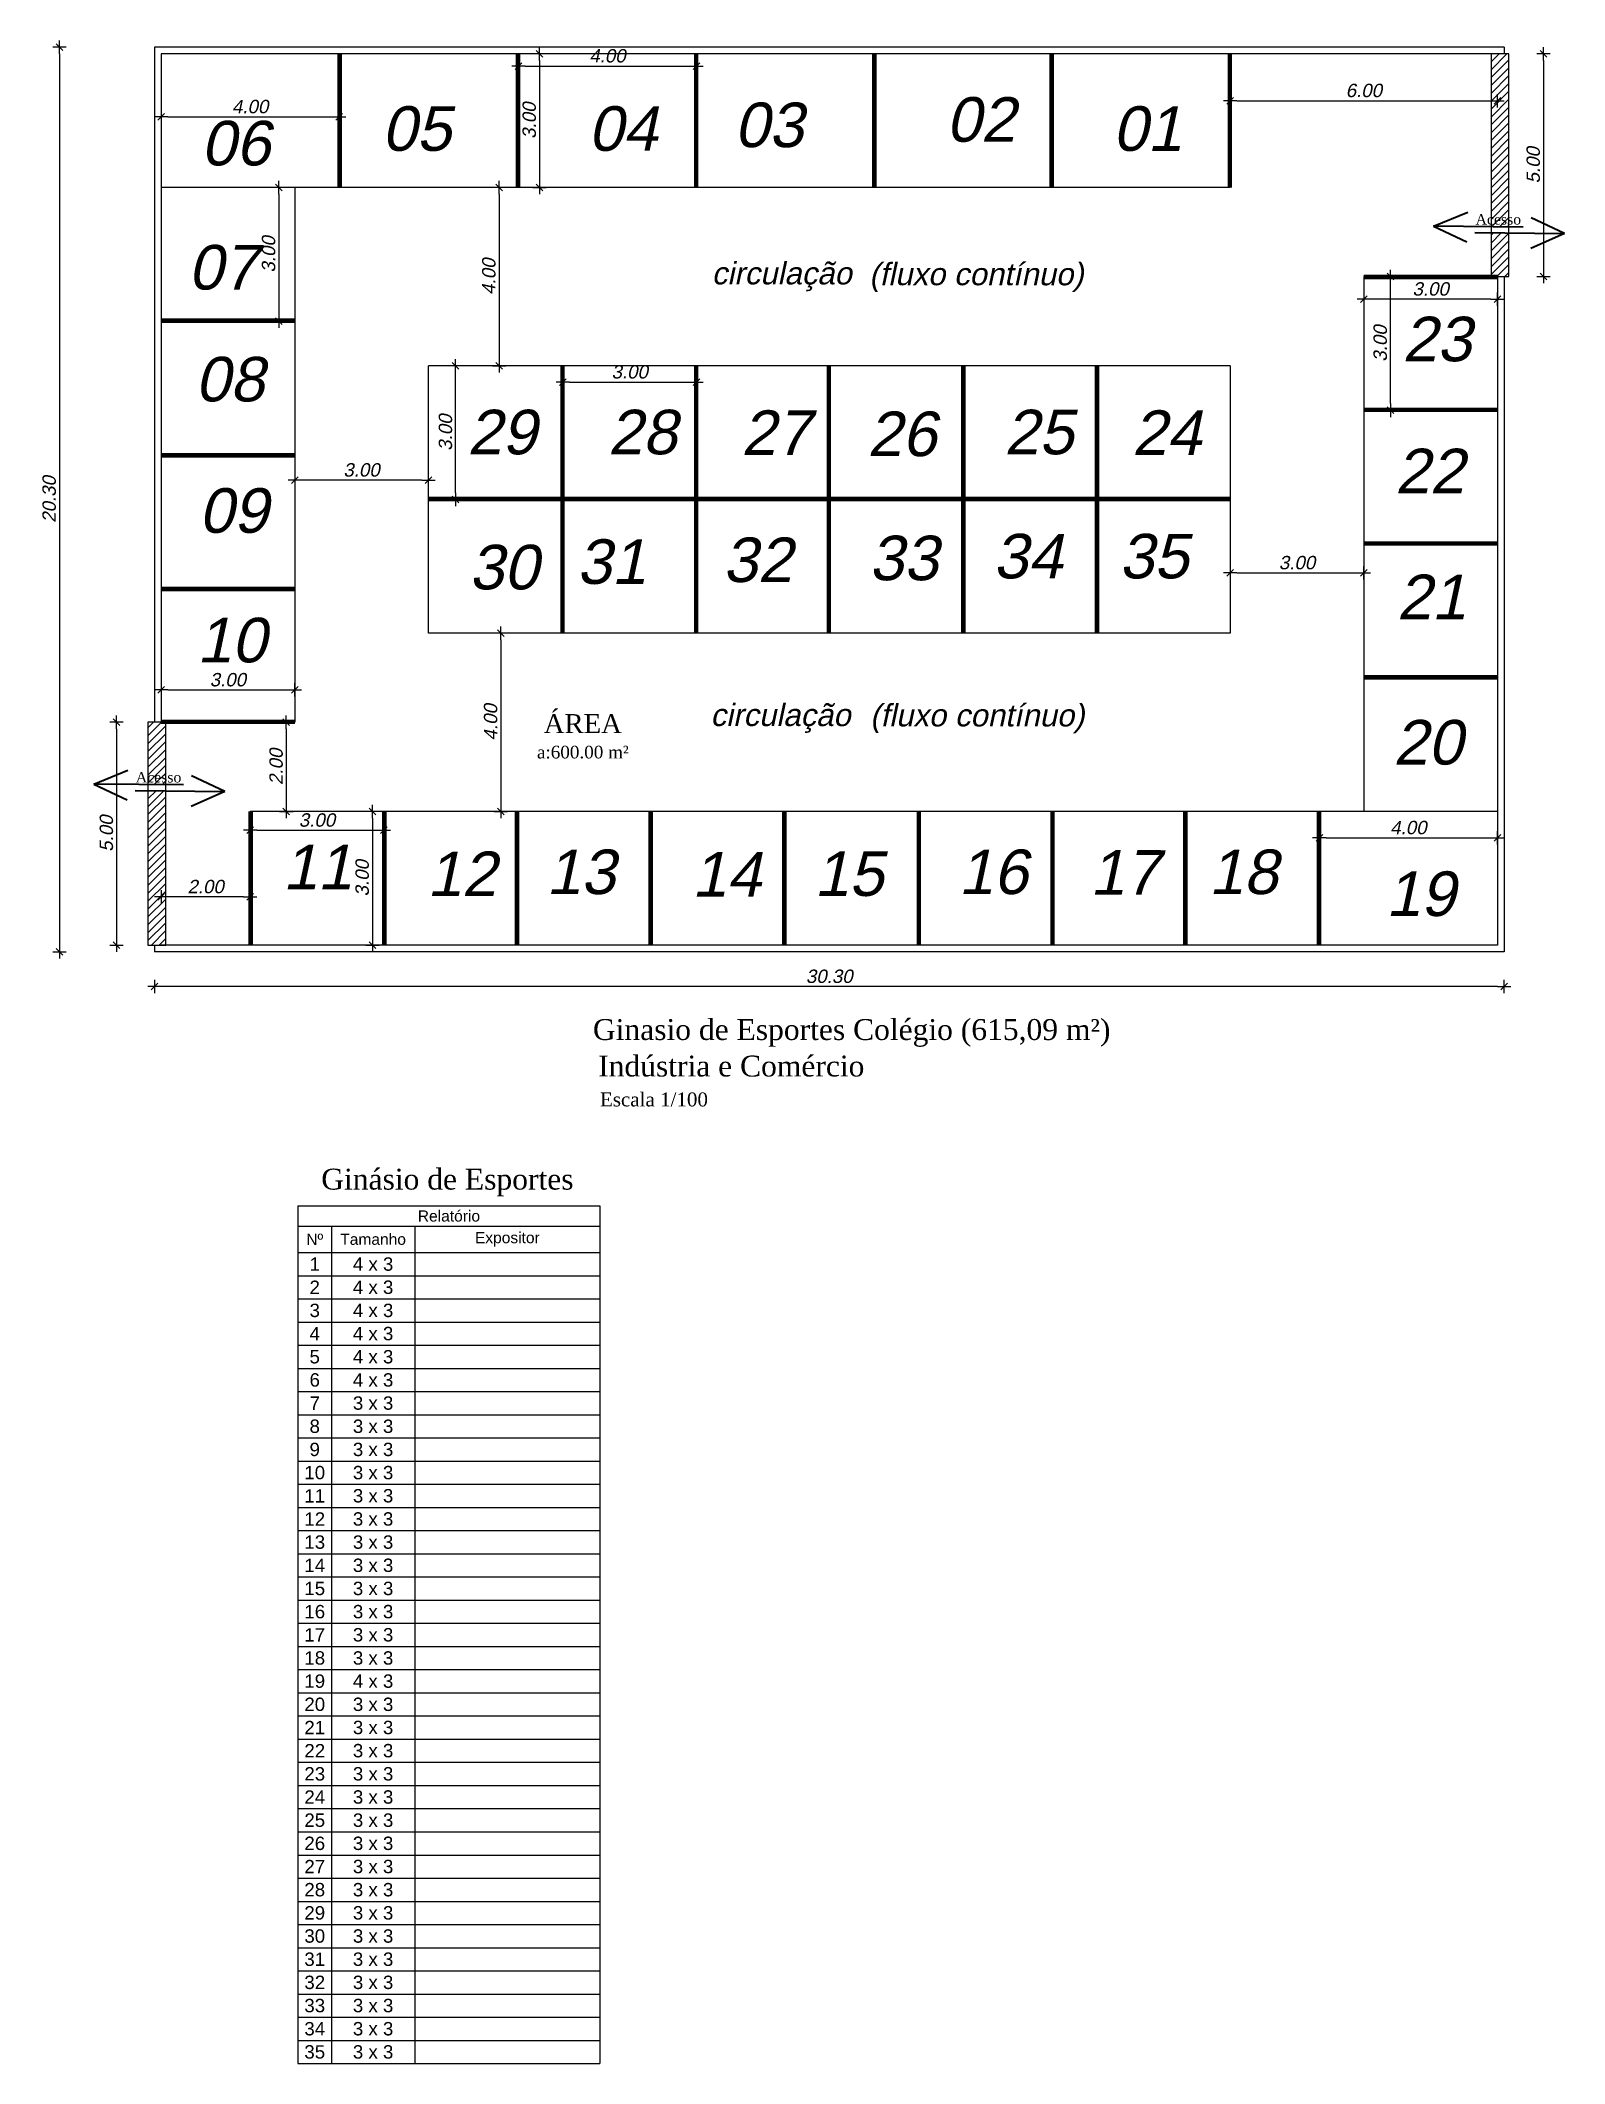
# Model space of a CAD drawing. Header units: metres. Extents: x 2113 to 5678, y -2764 to 956.
# Drawn here: x 3897.08 to 3931.29, y 187.87 to 233.27 of the extents above; entities that cross this region are included whole.
import ezdxf

# ---------------------------------------------------------------- set-up
doc = ezdxf.new("R2010")
doc.units = ezdxf.units.M
doc.header["$MEASUREMENT"] = 0
for name, color, linetype in [('COTASOK', 1, 'Continuous'), ('HACHURAS', 8, 'Continuous'), ('PAREDE', 7, 'Continuous'), ('TELHADO', 6, 'Continuous'), ('TextoÁreas', 7, 'Continuous')]:
    doc.layers.add(name, color=color, linetype=linetype)
doc.styles.add('JEF', font='times.ttf', dxfattribs={"height": 0.3})
doc.styles.get("Standard").update_dxf_attribs({"font": 'arial.ttf'})
doc.styles.add('TimesNewRoman', font='times.ttf')
doc.styles.add('util2000', font='arial.ttf', dxfattribs={"oblique": 12.000028})
doc.dimstyles.new('int_1-50_m_MS_50', dxfattribs={"dimscale": 0.05, "dimtxt": 3, "dimasz": 1.5, "dimexe": 1, "dimexo": 0, "dimgap": 0.75, "dimtad": 1, "dimzin": 1, "dimdsep": 46, "dimtxsty": 'util2000', "dimblk": '_U2_SETA01', "dimcen": 1.5, "dimse1": 1, "dimse2": 1, "dimclrd": 1, "dimclre": 1, "dimclrt": 1, "dimazin": 3, "dimtfac": 1, "dimtix": 1, "dimtmove": 1, "dimatfit": 3, "dimldrblk": '_U2_SETA02', "dimfxl": 1, "dimtzin": 12, "dimarcsym": 0})
pattern_1 = [(45, (73.98245, 79.00702), (-0.0883883476, 0.0883883476), [])]

msp = doc.modelspace()

# ---------------------------------------------------------------- texts
at = {"layer": 'COTASOK', "style": 'JEF'}
for s, p in [('Ginasio de Esportes Colégio', (3909.483, 210.838)), ('Ginasio de Esportes Colégio (615,09 m²)', (3909.483, 210.838)), ('Indústria e Comércio', (3909.601, 210.019)), ('Indústria e Comércio', (3909.601, 210.019)), ('Ginásio de Esportes', (3903.385, 207.481))]:
    msp.add_text(s, height=0.46875, dxfattribs=at).set_placement(p)
at = {"layer": 'COTASOK', "attachment_point": 1, "style": 'JEF'}
for s, insert, char_height, width in [('Acesso', (3929.297, 229.372), 0.2344, 1.19172), ('Acesso', (3899.222, 216.852), 0.2344, 1.19172), ('Escala 1/100', (3909.641, 209.66), 0.3125, 11.83437), ('Escala 1/100', (3909.641, 209.66), 0.3125, 11.83437)]:
    msp.add_mtext(s, dxfattribs=dict(at, insert=insert, char_height=char_height, width=width))
at = {"layer": 'PAREDE', "color": 1, "attachment_point": 7, "rotation": 359.9678, "style": 'util2000'}
for s, insert, char_height in [('{\\f@Arial Unicode MS|b0|i0|c0|p34;\\C256;\\P\\H1.4286x;02}', (3917.414, 230.983), 0.7), ('{\\f@Arial Unicode MS|b0|i0|c0|p34;\\C256;\\P\\H1.4286x;02}', (3917.414, 230.983), 0.7), ('{\\f@Arial Unicode MS|b0|i0|c0|p34;\\C256;\\P\\H1.4286x;05}', (3904.746, 230.779), 0.7), ('{\\f@Arial Unicode MS|b0|i0|c0|p34;\\C256;\\P\\H1.4286x;05}', (3904.746, 230.779), 0.7), ('{\\f@Arial Unicode MS|b0|i0|c0|p34;\\C256;\\P\\H1.4286x;04}', (3909.379, 230.779), 0.7), ('{\\f@Arial Unicode MS|b0|i0|c0|p34;\\C256;\\P\\H1.4286x;04}', (3909.379, 230.779), 0.7), ('{\\f@Arial Unicode MS|b0|i0|c0|p34;\\C256;\\P\\H1.4286x;03}', (3912.658, 230.861), 0.7), ('{\\f@Arial Unicode MS|b0|i0|c0|p34;\\C256;\\P\\H1.4286x;03}', (3912.658, 230.861), 0.7), ('{\\f@Arial Unicode MS|b0|i0|c0|p34;\\C256;\\P\\H1.4286x;01}', (3921.153, 230.778), 0.7), ('{\\f@Arial Unicode MS|b0|i0|c0|p34;\\C256;\\P\\H1.4286x;01}', (3921.153, 230.778), 0.7), ('{\\f@Arial Unicode MS|b0|i0|c0|p34;\\C256;\\P\\H1.4286x;06}', (3900.687, 230.451), 0.7), ('{\\f@Arial Unicode MS|b0|i0|c0|p34;\\C256;\\P\\H1.4286x;06}', (3900.687, 230.451), 0.7), ('{\\f@Arial Unicode MS|b0|i0|c0|p34;\\C256;\\P\\H1.4286x;07}', (3900.4, 227.666), 0.7), ('{\\f@Arial Unicode MS|b0|i0|c0|p34;\\C256;\\P\\H1.4286x;07}', (3900.4, 227.666), 0.7), ('{\\f@Arial Unicode MS|b0|i0|c0|p34;\\C256;circulação}', (3912.15, 227.642), 0.5), ('{\\f@Arial Unicode MS|b0|i0|c0|p34;\\C256;circulação}', (3912.15, 227.642), 0.5), ('{\\f@Arial Unicode MS|b0|i0|c0|p34;\\C256;(fluxo contínuo)}', (3915.684, 227.627), 0.5), ('{\\f@Arial Unicode MS|b0|i0|c0|p34;\\C256;(fluxo contínuo)}', (3915.684, 227.627), 0.5), ('{\\f@Arial Unicode MS|b0|i0|c0|p34;\\C256;\\P\\H1.4286x;23}', (3927.655, 226.056), 0.7), ('{\\f@Arial Unicode MS|b0|i0|c0|p34;\\C256;\\P\\H1.4286x;23}', (3927.655, 226.056), 0.7), ('{\\f@Arial Unicode MS|b0|i0|c0|p34;\\C256;\\P\\H1.4286x;08}', (3900.556, 225.155), 0.7), ('{\\f@Arial Unicode MS|b0|i0|c0|p34;\\C256;\\P\\H1.4286x;08}', (3900.556, 225.155), 0.7), ('{\\f@Arial Unicode MS|b0|i0|c0|p34;\\C256;\\P\\H1.4286x;29}', (3906.664, 223.968), 0.7), ('{\\f@Arial Unicode MS|b0|i0|c0|p34;\\C256;\\P\\H1.4286x;29}', (3906.664, 223.968), 0.7), ('{\\f@Arial Unicode MS|b0|i0|c0|p34;\\C256;\\P\\H1.4286x;28}', (3909.821, 223.968), 0.7), ('{\\f@Arial Unicode MS|b0|i0|c0|p34;\\C256;\\P\\H1.4286x;28}', (3909.821, 223.968), 0.7), ('{\\f@Arial Unicode MS|b0|i0|c0|p34;\\C256;\\P\\H1.4286x;27}', (3912.814, 223.968), 0.7), ('{\\f@Arial Unicode MS|b0|i0|c0|p34;\\C256;\\P\\H1.4286x;27}', (3912.814, 223.968), 0.7), ('{\\f@Arial Unicode MS|b0|i0|c0|p34;\\C256;\\P\\H1.4286x;26}', (3915.643, 223.927), 0.7), ('{\\f@Arial Unicode MS|b0|i0|c0|p34;\\C256;\\P\\H1.4286x;26}', (3915.643, 223.927), 0.7), ('{\\f@Arial Unicode MS|b0|i0|c0|p34;\\C256;\\P\\H1.4286x;25}', (3918.718, 223.968), 0.7), ('{\\f@Arial Unicode MS|b0|i0|c0|p34;\\C256;\\P\\H1.4286x;25}', (3918.718, 223.968), 0.7), ('{\\f@Arial Unicode MS|b0|i0|c0|p34;\\C256;\\P\\H1.4286x;24}', (3921.587, 223.968), 0.7), ('{\\f@Arial Unicode MS|b0|i0|c0|p34;\\C256;\\P\\H1.4286x;24}', (3921.587, 223.968), 0.7), ('{\\f@Arial Unicode MS|b0|i0|c0|p34;\\C256;\\P\\H1.4286x;22}', (3927.491, 223.108), 0.7), ('{\\f@Arial Unicode MS|b0|i0|c0|p34;\\C256;\\P\\H1.4286x;22}', (3927.491, 223.108), 0.7), ('{\\f@Arial Unicode MS|b0|i0|c0|p34;\\C256;\\P\\H1.4286x;09}', (3900.638, 222.207), 0.7), ('{\\f@Arial Unicode MS|b0|i0|c0|p34;\\C256;\\P\\H1.4286x;09}', (3900.638, 222.207), 0.7), ('{\\f@Arial Unicode MS|b0|i0|c0|p34;\\C256;\\P\\H1.4286x;31}', (3909.124, 221.06), 0.7), ('{\\f@Arial Unicode MS|b0|i0|c0|p34;\\C256;\\P\\H1.4286x;31}', (3909.124, 221.06), 0.7), ('{\\f@Arial Unicode MS|b0|i0|c0|p34;\\C256;\\P\\H1.4286x;32}', (3912.404, 221.101), 0.7), ('{\\f@Arial Unicode MS|b0|i0|c0|p34;\\C256;\\P\\H1.4286x;32}', (3912.404, 221.101), 0.7), ('{\\f@Arial Unicode MS|b0|i0|c0|p34;\\C256;\\P\\H1.4286x;33}', (3915.684, 221.142), 0.7), ('{\\f@Arial Unicode MS|b0|i0|c0|p34;\\C256;\\P\\H1.4286x;33}', (3915.684, 221.142), 0.7), ('{\\f@Arial Unicode MS|b0|i0|c0|p34;\\C256;\\P\\H1.4286x;34}', (3918.472, 221.183), 0.7), ('{\\f@Arial Unicode MS|b0|i0|c0|p34;\\C256;\\P\\H1.4286x;34}', (3918.472, 221.183), 0.7), ('{\\f@Arial Unicode MS|b0|i0|c0|p34;\\C256;\\P\\H1.4286x;35}', (3921.3, 221.183), 0.7), ('{\\f@Arial Unicode MS|b0|i0|c0|p34;\\C256;\\P\\H1.4286x;35}', (3921.3, 221.183), 0.7), ('{\\f@Arial Unicode MS|b0|i0|c0|p34;\\C256;\\P\\H1.4286x;30}', (3906.705, 220.937), 0.7), ('{\\f@Arial Unicode MS|b0|i0|c0|p34;\\C256;\\P\\H1.4286x;30}', (3906.705, 220.937), 0.7), ('{\\f@Arial Unicode MS|b0|i0|c0|p34;\\C256;\\P\\H1.4286x;21}', (3927.532, 220.282), 0.7), ('{\\f@Arial Unicode MS|b0|i0|c0|p34;\\C256;\\P\\H1.4286x;21}', (3927.532, 220.282), 0.7), ('{\\f@Arial Unicode MS|b0|i0|c0|p34;\\C256;\\P\\H1.4286x;10}', (3900.597, 219.299), 0.7), ('{\\f@Arial Unicode MS|b0|i0|c0|p34;\\C256;\\P\\H1.4286x;10}', (3900.597, 219.299), 0.7), ('{\\f@Arial Unicode MS|b0|i0|c0|p34;\\C256;circulação}', (3912.123, 217.73), 0.5), ('{\\f@Arial Unicode MS|b0|i0|c0|p34;\\C256;circulação}', (3912.123, 217.73), 0.5), ('{\\f@Arial Unicode MS|b0|i0|c0|p34;\\C256;(fluxo contínuo)}', (3915.704, 217.726), 0.5), ('{\\f@Arial Unicode MS|b0|i0|c0|p34;\\C256;(fluxo contínuo)}', (3915.704, 217.726), 0.5), ('{\\f@Arial Unicode MS|b0|i0|c0|p34;\\C256;\\P\\H1.4286x;20}', (3927.45, 217.006), 0.7), ('{\\f@Arial Unicode MS|b0|i0|c0|p34;\\C256;\\P\\H1.4286x;20}', (3927.45, 217.006), 0.7), ('{\\f@Arial Unicode MS|b0|i0|c0|p34;\\C256;\\P\\H1.4286x;11}', (3902.524, 214.221), 0.7), ('{\\f@Arial Unicode MS|b0|i0|c0|p34;\\C256;\\P\\H1.4286x;11}', (3902.524, 214.221), 0.7), ('{\\f@Arial Unicode MS|b0|i0|c0|p34;\\C256;\\P\\H1.4286x;12}', (3905.762, 214.068), 0.7), ('{\\f@Arial Unicode MS|b0|i0|c0|p34;\\C256;\\P\\H1.4286x;12}', (3905.762, 214.068), 0.7), ('{\\f@Arial Unicode MS|b0|i0|c0|p34;\\C256;\\P\\H1.4286x;13}', (3908.437, 214.099), 0.7), ('{\\f@Arial Unicode MS|b0|i0|c0|p34;\\C256;\\P\\H1.4286x;13}', (3908.437, 214.099), 0.7), ('{\\f@Arial Unicode MS|b0|i0|c0|p34;\\C256;\\P\\H1.4286x;14}', (3911.707, 214.058), 0.7), ('{\\f@Arial Unicode MS|b0|i0|c0|p34;\\C256;\\P\\H1.4286x;14}', (3911.707, 214.058), 0.7), ('{\\f@Arial Unicode MS|b0|i0|c0|p34;\\C256;\\P\\H1.4286x;15}', (3914.454, 214.058), 0.7), ('{\\f@Arial Unicode MS|b0|i0|c0|p34;\\C256;\\P\\H1.4286x;15}', (3914.454, 214.058), 0.7), ('{\\f@Arial Unicode MS|b0|i0|c0|p34;\\C256;\\P\\H1.4286x;16}', (3917.693, 214.099), 0.7), ('{\\f@Arial Unicode MS|b0|i0|c0|p34;\\C256;\\P\\H1.4286x;16}', (3917.693, 214.099), 0.7), ('{\\f@Arial Unicode MS|b0|i0|c0|p34;\\C256;\\P\\H1.4286x;17}', (3920.644, 214.099), 0.7), ('{\\f@Arial Unicode MS|b0|i0|c0|p34;\\C256;\\P\\H1.4286x;17}', (3920.644, 214.099), 0.7), ('{\\f@Arial Unicode MS|b0|i0|c0|p34;\\C256;\\P\\H1.4286x;18}', (3923.309, 214.099), 0.7), ('{\\f@Arial Unicode MS|b0|i0|c0|p34;\\C256;\\P\\H1.4286x;18}', (3923.309, 214.099), 0.7), ('{\\f@Arial Unicode MS|b0|i0|c0|p34;\\C256;\\P\\H1.4286x;19}', (3927.286, 213.607), 0.7), ('{\\f@Arial Unicode MS|b0|i0|c0|p34;\\C256;\\P\\H1.4286x;19}', (3927.286, 213.607), 0.7)]:
    msp.add_mtext(s, dxfattribs=dict(at, insert=insert, char_height=char_height))
at = {"layer": 'TextoÁreas', "insert": (3909.257, 217.651), "char_height": 0.426254, "attachment_point": 5, "style": 'TimesNewRoman'}
msp.add_mtext('{\\fTimes New Roman|b0|i0|c186|p18;\\C1;ÁREA\\C256;\\P\\H0.6667x;\\C5;a:\\fTimes New Roman|b0|i0|c0|p18;600\\fTimes New Roman|b0|i0|c186|p18;.\\fTimes New Roman|b0|i0|c0|p18;00\\fTimes New Roman|b0|i0|c186|p18; m²}', dxfattribs=at)
msp.add_mtext('{\\fTimes New Roman|b0|i0|c186|p18;\\C1;ÁREA\\C256;\\P\\H0.6667x;\\C5;a:\\fTimes New Roman|b0|i0|c0|p18;600\\fTimes New Roman|b0|i0|c186|p18;.\\fTimes New Roman|b0|i0|c0|p18;00\\fTimes New Roman|b0|i0|c186|p18; m²}', dxfattribs=at)

# ---------------------------------------------------------------- blocks, each defined once
blk = doc.blocks.new('_U2_SETA01')
at = {"color": 0}
for p, q in [((-1, 0), (1, 0)), ((0, -1), (0, 1))]:
    blk.add_line(p, q, dxfattribs=at)
blk.add_line((-0.5, -0.5), (0.5, 0.5))
blk = doc.blocks.new('*D266')
at = {"layer": 'Defpoints', "color": 0, "ltscale": 0.3, "transparency": 16777216}
for p in [(3899.64, 233.119), (3897.507, 212.819), (3901.163, 212.819)]:
    blk.add_point(p, dxfattribs=at)
at = {"layer": 'PAREDE', "color": 1, "lineweight": -2, "ltscale": 0.3, "transparency": 16777216}
blk.add_line((3897.507, 232.969), (3897.507, 212.969), dxfattribs=at)
at = {"layer": 'PAREDE', "color": 1, "lineweight": -2, "ltscale": 0.3, "transparency": 16777216, "xscale": 0.15, "yscale": 0.15, "zscale": 0.15}
for p, rotation in [((3897.507, 233.119), 90), ((3897.507, 212.819), 270)]:
    blk.add_blockref('_U2_SETA01', p, dxfattribs=dict(at, rotation=rotation))
at = {"layer": 'PAREDE', "color": 1, "ltscale": 0.3, "transparency": 16777216, "insert": (3897.279, 222.969), "char_height": 0.3, "attachment_point": 5, "rotation": 90, "style": 'util2000'}
blk.add_mtext('20.30', dxfattribs=at)
blk = doc.blocks.new('_U2_SETA02')
blk.add_solid([(-1, -0.17), (0, 0), (-1, 0.17)])
blk = doc.blocks.new('*D267')
at = {"layer": 'Defpoints', "color": 0, "ltscale": 0.3, "transparency": 16777216}
for p in [(3899.495, 217.969), (3898.791, 212.969), (3899.495, 212.969)]:
    blk.add_point(p, dxfattribs=at)
at = {"layer": 'PAREDE', "color": 1, "lineweight": -2, "ltscale": 0.3, "transparency": 16777216}
blk.add_line((3898.791, 217.819), (3898.791, 213.119), dxfattribs=at)
at = {"layer": 'PAREDE', "color": 1, "lineweight": -2, "ltscale": 0.3, "transparency": 16777216, "xscale": 0.15, "yscale": 0.15, "zscale": 0.15}
for p, rotation in [((3898.791, 217.969), 90), ((3898.791, 212.969), 270)]:
    blk.add_blockref('_U2_SETA01', p, dxfattribs=dict(at, rotation=rotation))
at = {"layer": 'PAREDE', "color": 1, "ltscale": 0.3, "transparency": 16777216, "insert": (3898.563, 215.469), "char_height": 0.3, "attachment_point": 5, "rotation": 90, "style": 'util2000'}
blk.add_mtext('5.00', dxfattribs=at)
blk = doc.blocks.new('*D268')
at = {"layer": 'Defpoints', "color": 0, "ltscale": 0.3, "transparency": 16777216}
for p in [(3930.045, 232.969), (3930.045, 227.969), (3930.821, 227.969)]:
    blk.add_point(p, dxfattribs=at)
at = {"layer": 'PAREDE', "color": 1, "lineweight": -2, "ltscale": 0.3, "transparency": 16777216}
blk.add_line((3930.821, 232.819), (3930.821, 228.119), dxfattribs=at)
at = {"layer": 'PAREDE', "color": 1, "lineweight": -2, "ltscale": 0.3, "transparency": 16777216, "xscale": 0.15, "yscale": 0.15, "zscale": 0.15}
for p, rotation in [((3930.821, 232.969), 90), ((3930.821, 227.969), 270)]:
    blk.add_blockref('_U2_SETA01', p, dxfattribs=dict(at, rotation=rotation))
at = {"layer": 'PAREDE', "color": 1, "ltscale": 0.3, "transparency": 16777216, "insert": (3930.593, 230.469), "char_height": 0.3, "attachment_point": 5, "rotation": 90, "style": 'util2000'}
blk.add_mtext('5.00', dxfattribs=at)
blk = doc.blocks.new('*D269')
at = {"layer": 'Defpoints', "color": 0, "ltscale": 0.3, "transparency": 16777216}
for p in [(3899.64, 212.819), (3929.94, 212.819), (3899.64, 212.038)]:
    blk.add_point(p, dxfattribs=at)
at = {"layer": 'PAREDE', "color": 1, "lineweight": -2, "ltscale": 0.3, "transparency": 16777216}
blk.add_line((3929.79, 212.038), (3899.79, 212.038), dxfattribs=at)
at = {"layer": 'PAREDE', "color": 1, "lineweight": -2, "ltscale": 0.3, "transparency": 16777216, "xscale": 0.15, "yscale": 0.15, "zscale": 0.15, "rotation": 180}
blk.add_blockref('_U2_SETA01', (3899.64, 212.038), dxfattribs=at)
at = {"layer": 'PAREDE', "color": 1, "lineweight": -2, "ltscale": 0.3, "transparency": 16777216, "xscale": 0.15, "yscale": 0.15, "zscale": 0.15}
blk.add_blockref('_U2_SETA01', (3929.94, 212.038), dxfattribs=at)
at = {"layer": 'PAREDE', "color": 1, "ltscale": 0.3, "transparency": 16777216, "insert": (3914.79, 212.266), "char_height": 0.3, "attachment_point": 5, "style": 'util2000'}
blk.add_mtext('30.30', dxfattribs=at)
blk = doc.blocks.new('*D270')
at = {"layer": 'Defpoints', "color": 0, "ltscale": 0.3, "transparency": 16777216}
for p in [(3907.194, 229.969), (3907.194, 225.969), (3907.377, 225.969)]:
    blk.add_point(p, dxfattribs=at)
at = {"layer": 'PAREDE', "color": 1, "lineweight": -2, "ltscale": 0.3, "transparency": 16777216}
blk.add_line((3907.377, 229.819), (3907.377, 226.119), dxfattribs=at)
at = {"layer": 'PAREDE', "color": 1, "lineweight": -2, "ltscale": 0.3, "transparency": 16777216, "xscale": 0.15, "yscale": 0.15, "zscale": 0.15}
for p, rotation in [((3907.377, 229.969), 90), ((3907.377, 225.969), 270)]:
    blk.add_blockref('_U2_SETA01', p, dxfattribs=dict(at, rotation=rotation))
at = {"layer": 'PAREDE', "color": 1, "ltscale": 0.3, "transparency": 16777216, "insert": (3907.148, 227.969), "char_height": 0.3, "attachment_point": 5, "rotation": 90, "style": 'util2000'}
blk.add_mtext('4.00', dxfattribs=at)
blk = doc.blocks.new('*D271')
at = {"layer": 'Defpoints', "color": 0, "ltscale": 0.3, "transparency": 16777216}
for p in [(3905.79, 223.908), (3902.79, 223.402), (3902.79, 223.22)]:
    blk.add_point(p, dxfattribs=at)
at = {"layer": 'PAREDE', "color": 1, "lineweight": -2, "ltscale": 0.3, "transparency": 16777216}
blk.add_line((3905.64, 223.402), (3902.94, 223.402), dxfattribs=at)
at = {"layer": 'PAREDE', "color": 1, "lineweight": -2, "ltscale": 0.3, "transparency": 16777216, "xscale": 0.15, "yscale": 0.15, "zscale": 0.15, "rotation": 180}
blk.add_blockref('_U2_SETA01', (3902.79, 223.402), dxfattribs=at)
at = {"layer": 'PAREDE', "color": 1, "lineweight": -2, "ltscale": 0.3, "transparency": 16777216, "xscale": 0.15, "yscale": 0.15, "zscale": 0.15}
blk.add_blockref('_U2_SETA01', (3905.79, 223.402), dxfattribs=at)
at = {"layer": 'PAREDE', "color": 1, "ltscale": 0.3, "transparency": 16777216, "insert": (3904.29, 223.63), "char_height": 0.3, "attachment_point": 5, "style": 'util2000'}
blk.add_mtext('3.00', dxfattribs=at)
blk = doc.blocks.new('*D240')
at = {"layer": 'Defpoints', "color": 0, "ltscale": 0.3, "transparency": 16777216}
for p in [(3907.234, 219.969), (3907.234, 215.969), (3907.417, 215.969)]:
    blk.add_point(p, dxfattribs=at)
at = {"layer": 'PAREDE', "color": 1, "lineweight": -2, "ltscale": 0.3, "transparency": 16777216}
blk.add_line((3907.417, 219.819), (3907.417, 216.119), dxfattribs=at)
at = {"layer": 'PAREDE', "color": 1, "lineweight": -2, "ltscale": 0.3, "transparency": 16777216, "xscale": 0.15, "yscale": 0.15, "zscale": 0.15}
for p, rotation in [((3907.417, 219.969), 90), ((3907.417, 215.969), 270)]:
    blk.add_blockref('_U2_SETA01', p, dxfattribs=dict(at, rotation=rotation))
at = {"layer": 'PAREDE', "color": 1, "ltscale": 0.3, "transparency": 16777216, "insert": (3907.188, 217.969), "char_height": 0.3, "attachment_point": 5, "rotation": 90, "style": 'util2000'}
blk.add_mtext('4.00', dxfattribs=at)
blk = doc.blocks.new('*D241')
at = {"layer": 'Defpoints', "color": 0, "ltscale": 0.3, "transparency": 16777216}
for p in [(3902.544, 217.969), (3902.544, 215.969), (3902.601, 215.969)]:
    blk.add_point(p, dxfattribs=at)
at = {"layer": 'PAREDE', "color": 1, "lineweight": -2, "ltscale": 0.3, "transparency": 16777216}
blk.add_line((3902.601, 217.819), (3902.601, 216.119), dxfattribs=at)
at = {"layer": 'PAREDE', "color": 1, "lineweight": -2, "ltscale": 0.3, "transparency": 16777216, "xscale": 0.15, "yscale": 0.15, "zscale": 0.15}
for p, rotation in [((3902.601, 217.969), 90), ((3902.601, 215.969), 270)]:
    blk.add_blockref('_U2_SETA01', p, dxfattribs=dict(at, rotation=rotation))
at = {"layer": 'PAREDE', "color": 1, "ltscale": 0.3, "transparency": 16777216, "insert": (3902.373, 216.969), "char_height": 0.3, "attachment_point": 5, "rotation": 90, "style": 'util2000'}
blk.add_mtext('2.00', dxfattribs=at)
blk = doc.blocks.new('*D242')
at = {"layer": 'Defpoints', "color": 0, "ltscale": 0.3, "transparency": 16777216}
for p in [(3899.79, 217.969), (3901.79, 214.59), (3899.79, 214.051)]:
    blk.add_point(p, dxfattribs=at)
at = {"layer": 'PAREDE', "color": 1, "lineweight": -2, "ltscale": 0.3, "transparency": 16777216}
blk.add_line((3901.64, 214.051), (3899.94, 214.051), dxfattribs=at)
at = {"layer": 'PAREDE', "color": 1, "lineweight": -2, "ltscale": 0.3, "transparency": 16777216, "xscale": 0.15, "yscale": 0.15, "zscale": 0.15, "rotation": 180}
blk.add_blockref('_U2_SETA01', (3899.79, 214.051), dxfattribs=at)
at = {"layer": 'PAREDE', "color": 1, "lineweight": -2, "ltscale": 0.3, "transparency": 16777216, "xscale": 0.15, "yscale": 0.15, "zscale": 0.15}
blk.add_blockref('_U2_SETA01', (3901.79, 214.051), dxfattribs=at)
at = {"layer": 'PAREDE', "color": 1, "ltscale": 0.3, "transparency": 16777216, "insert": (3900.79, 214.279), "char_height": 0.3, "attachment_point": 5, "style": 'util2000'}
blk.add_mtext('2.00', dxfattribs=at)
blk = doc.blocks.new('*D243')
at = {"layer": 'Defpoints', "color": 0, "ltscale": 0.3, "transparency": 16777216}
for p in [(3923.79, 221.398), (3926.79, 221.398), (3926.79, 221.321)]:
    blk.add_point(p, dxfattribs=at)
at = {"layer": 'PAREDE', "color": 1, "lineweight": -2, "ltscale": 0.3, "transparency": 16777216}
blk.add_line((3923.94, 221.321), (3926.64, 221.321), dxfattribs=at)
at = {"layer": 'PAREDE', "color": 1, "lineweight": -2, "ltscale": 0.3, "transparency": 16777216, "xscale": 0.15, "yscale": 0.15, "zscale": 0.15, "rotation": 180}
blk.add_blockref('_U2_SETA01', (3923.79, 221.321), dxfattribs=at)
at = {"layer": 'PAREDE', "color": 1, "lineweight": -2, "ltscale": 0.3, "transparency": 16777216, "xscale": 0.15, "yscale": 0.15, "zscale": 0.15}
blk.add_blockref('_U2_SETA01', (3926.79, 221.321), dxfattribs=at)
at = {"layer": 'PAREDE', "color": 1, "ltscale": 0.3, "transparency": 16777216, "insert": (3925.29, 221.549), "char_height": 0.3, "attachment_point": 5, "style": 'util2000'}
blk.add_mtext('3.00', dxfattribs=at)
blk = doc.blocks.new('*D244')
at = {"layer": 'Defpoints', "color": 0, "ltscale": 0.3, "transparency": 16777216}
for p in [(3923.79, 232.197), (3929.79, 231.917), (3929.79, 227.969)]:
    blk.add_point(p, dxfattribs=at)
at = {"layer": 'PAREDE', "color": 1, "lineweight": -2, "ltscale": 0.3, "transparency": 16777216}
blk.add_line((3923.94, 231.917), (3929.64, 231.917), dxfattribs=at)
at = {"layer": 'PAREDE', "color": 1, "lineweight": -2, "ltscale": 0.3, "transparency": 16777216, "xscale": 0.15, "yscale": 0.15, "zscale": 0.15, "rotation": 180}
blk.add_blockref('_U2_SETA01', (3923.79, 231.917), dxfattribs=at)
at = {"layer": 'PAREDE', "color": 1, "lineweight": -2, "ltscale": 0.3, "transparency": 16777216, "xscale": 0.15, "yscale": 0.15, "zscale": 0.15}
blk.add_blockref('_U2_SETA01', (3929.79, 231.917), dxfattribs=at)
at = {"layer": 'PAREDE', "color": 1, "ltscale": 0.3, "transparency": 16777216, "insert": (3926.79, 232.145), "char_height": 0.3, "attachment_point": 5, "style": 'util2000'}
blk.add_mtext('6.00', dxfattribs=at)
blk = doc.blocks.new('*D238')
at = {"layer": 'Defpoints', "color": 0, "ltscale": 0.3, "transparency": 16777216}
for p in [(3907.81, 232.717), (3911.81, 232.717), (3911.81, 232.695)]:
    blk.add_point(p, dxfattribs=at)
at = {"layer": 'PAREDE', "color": 1, "lineweight": -2, "ltscale": 0.3, "transparency": 16777216}
blk.add_line((3907.96, 232.695), (3911.66, 232.695), dxfattribs=at)
at = {"layer": 'PAREDE', "color": 1, "lineweight": -2, "ltscale": 0.3, "transparency": 16777216, "xscale": 0.15, "yscale": 0.15, "zscale": 0.15, "rotation": 180}
blk.add_blockref('_U2_SETA01', (3907.81, 232.695), dxfattribs=at)
at = {"layer": 'PAREDE', "color": 1, "lineweight": -2, "ltscale": 0.3, "transparency": 16777216, "xscale": 0.15, "yscale": 0.15, "zscale": 0.15}
blk.add_blockref('_U2_SETA01', (3911.81, 232.695), dxfattribs=at)
at = {"layer": 'PAREDE', "color": 1, "ltscale": 0.3, "transparency": 16777216, "insert": (3909.81, 232.923), "char_height": 0.3, "attachment_point": 5, "style": 'util2000'}
blk.add_mtext('4.00', dxfattribs=at)
blk = doc.blocks.new('*D245')
at = {"layer": 'Defpoints', "color": 0, "ltscale": 0.3, "transparency": 16777216}
for p in [(3909.016, 232.969), (3908.284, 229.969), (3909.016, 229.969)]:
    blk.add_point(p, dxfattribs=at)
at = {"layer": 'PAREDE', "color": 1, "lineweight": -2, "ltscale": 0.3, "transparency": 16777216}
blk.add_line((3908.284, 232.819), (3908.284, 230.119), dxfattribs=at)
at = {"layer": 'PAREDE', "color": 1, "lineweight": -2, "ltscale": 0.3, "transparency": 16777216, "xscale": 0.15, "yscale": 0.15, "zscale": 0.15}
for p, rotation in [((3908.284, 232.969), 90), ((3908.284, 229.969), 270)]:
    blk.add_blockref('_U2_SETA01', p, dxfattribs=dict(at, rotation=rotation))
at = {"layer": 'PAREDE', "color": 1, "ltscale": 0.3, "transparency": 16777216, "insert": (3908.055, 231.469), "char_height": 0.3, "attachment_point": 5, "rotation": 90, "style": 'util2000'}
blk.add_mtext('3.00', dxfattribs=at)
blk = doc.blocks.new('*D246')
at = {"layer": 'Defpoints', "color": 0, "ltscale": 0.3, "transparency": 16777216}
for p in [(3911.81, 225.602), (3908.81, 224.603), (3911.81, 224.603)]:
    blk.add_point(p, dxfattribs=at)
at = {"layer": 'PAREDE', "color": 1, "lineweight": -2, "ltscale": 0.3, "transparency": 16777216}
blk.add_line((3908.96, 225.602), (3911.66, 225.602), dxfattribs=at)
at = {"layer": 'PAREDE', "color": 1, "lineweight": -2, "ltscale": 0.3, "transparency": 16777216, "xscale": 0.15, "yscale": 0.15, "zscale": 0.15, "rotation": 180}
blk.add_blockref('_U2_SETA01', (3908.81, 225.602), dxfattribs=at)
at = {"layer": 'PAREDE', "color": 1, "lineweight": -2, "ltscale": 0.3, "transparency": 16777216, "xscale": 0.15, "yscale": 0.15, "zscale": 0.15}
blk.add_blockref('_U2_SETA01', (3911.81, 225.602), dxfattribs=at)
at = {"layer": 'PAREDE', "color": 1, "ltscale": 0.3, "transparency": 16777216, "insert": (3910.31, 225.831), "char_height": 0.3, "attachment_point": 5, "style": 'util2000'}
blk.add_mtext('3.00', dxfattribs=at)
blk = doc.blocks.new('*D247')
at = {"layer": 'Defpoints', "color": 0, "ltscale": 0.3, "transparency": 16777216}
for p in [(3902.067, 229.969), (3902.067, 226.969), (3902.432, 226.969)]:
    blk.add_point(p, dxfattribs=at)
at = {"layer": 'PAREDE', "color": 1, "lineweight": -2, "ltscale": 0.3, "transparency": 16777216}
blk.add_line((3902.432, 229.819), (3902.432, 227.119), dxfattribs=at)
at = {"layer": 'PAREDE', "color": 1, "lineweight": -2, "ltscale": 0.3, "transparency": 16777216, "xscale": 0.15, "yscale": 0.15, "zscale": 0.15}
for p, rotation in [((3902.432, 229.969), 90), ((3902.432, 226.969), 270)]:
    blk.add_blockref('_U2_SETA01', p, dxfattribs=dict(at, rotation=rotation))
at = {"layer": 'PAREDE', "color": 1, "ltscale": 0.3, "transparency": 16777216, "insert": (3902.204, 228.469), "char_height": 0.3, "attachment_point": 5, "rotation": 90, "style": 'util2000'}
blk.add_mtext('3.00', dxfattribs=at)
blk = doc.blocks.new('*D248')
at = {"layer": 'Defpoints', "color": 0, "ltscale": 0.3, "transparency": 16777216}
for p in [(3929.79, 215.375), (3925.79, 215.089), (3929.79, 215.089)]:
    blk.add_point(p, dxfattribs=at)
at = {"layer": 'PAREDE', "color": 1, "lineweight": -2, "ltscale": 0.3, "transparency": 16777216}
blk.add_line((3925.94, 215.375), (3929.64, 215.375), dxfattribs=at)
at = {"layer": 'PAREDE', "color": 1, "lineweight": -2, "ltscale": 0.3, "transparency": 16777216, "xscale": 0.15, "yscale": 0.15, "zscale": 0.15, "rotation": 180}
blk.add_blockref('_U2_SETA01', (3925.79, 215.375), dxfattribs=at)
at = {"layer": 'PAREDE', "color": 1, "lineweight": -2, "ltscale": 0.3, "transparency": 16777216, "xscale": 0.15, "yscale": 0.15, "zscale": 0.15}
blk.add_blockref('_U2_SETA01', (3929.79, 215.375), dxfattribs=at)
at = {"layer": 'PAREDE', "color": 1, "ltscale": 0.3, "transparency": 16777216, "insert": (3927.79, 215.604), "char_height": 0.3, "attachment_point": 5, "style": 'util2000'}
blk.add_mtext('4.00', dxfattribs=at)
blk = doc.blocks.new('*D249')
at = {"layer": 'Defpoints', "color": 0, "ltscale": 0.3, "transparency": 16777216}
for p in [(3899.79, 231.902), (3903.79, 231.902), (3903.79, 231.556)]:
    blk.add_point(p, dxfattribs=at)
at = {"layer": 'PAREDE', "color": 1, "lineweight": -2, "ltscale": 0.3, "transparency": 16777216}
blk.add_line((3899.94, 231.556), (3903.64, 231.556), dxfattribs=at)
at = {"layer": 'PAREDE', "color": 1, "lineweight": -2, "ltscale": 0.3, "transparency": 16777216, "xscale": 0.15, "yscale": 0.15, "zscale": 0.15, "rotation": 180}
blk.add_blockref('_U2_SETA01', (3899.79, 231.556), dxfattribs=at)
at = {"layer": 'PAREDE', "color": 1, "lineweight": -2, "ltscale": 0.3, "transparency": 16777216, "xscale": 0.15, "yscale": 0.15, "zscale": 0.15}
blk.add_blockref('_U2_SETA01', (3903.79, 231.556), dxfattribs=at)
at = {"layer": 'PAREDE', "color": 1, "ltscale": 0.3, "transparency": 16777216, "insert": (3901.79, 231.784), "char_height": 0.3, "attachment_point": 5, "style": 'util2000'}
blk.add_mtext('4.00', dxfattribs=at)
blk = doc.blocks.new('*D250')
at = {"layer": 'Defpoints', "color": 0, "ltscale": 0.3, "transparency": 16777216}
for p in [(3899.64, 233.119), (3897.507, 212.819), (3901.163, 212.819)]:
    blk.add_point(p, dxfattribs=at)
at = {"layer": 'PAREDE', "color": 1, "lineweight": -2, "ltscale": 0.3, "transparency": 16777216}
blk.add_line((3897.507, 232.969), (3897.507, 212.969), dxfattribs=at)
at = {"layer": 'PAREDE', "color": 1, "lineweight": -2, "ltscale": 0.3, "transparency": 16777216, "xscale": 0.15, "yscale": 0.15, "zscale": 0.15}
for p, rotation in [((3897.507, 233.119), 90), ((3897.507, 212.819), 270)]:
    blk.add_blockref('_U2_SETA01', p, dxfattribs=dict(at, rotation=rotation))
at = {"layer": 'PAREDE', "color": 1, "ltscale": 0.3, "transparency": 16777216, "insert": (3897.279, 222.969), "char_height": 0.3, "attachment_point": 5, "rotation": 90, "style": 'util2000'}
blk.add_mtext('20.30', dxfattribs=at)
blk = doc.blocks.new('*D251')
at = {"layer": 'Defpoints', "color": 0, "ltscale": 0.3, "transparency": 16777216}
for p in [(3899.495, 217.969), (3898.791, 212.969), (3899.495, 212.969)]:
    blk.add_point(p, dxfattribs=at)
at = {"layer": 'PAREDE', "color": 1, "lineweight": -2, "ltscale": 0.3, "transparency": 16777216}
blk.add_line((3898.791, 217.819), (3898.791, 213.119), dxfattribs=at)
at = {"layer": 'PAREDE', "color": 1, "lineweight": -2, "ltscale": 0.3, "transparency": 16777216, "xscale": 0.15, "yscale": 0.15, "zscale": 0.15}
for p, rotation in [((3898.791, 217.969), 90), ((3898.791, 212.969), 270)]:
    blk.add_blockref('_U2_SETA01', p, dxfattribs=dict(at, rotation=rotation))
at = {"layer": 'PAREDE', "color": 1, "ltscale": 0.3, "transparency": 16777216, "insert": (3898.563, 215.469), "char_height": 0.3, "attachment_point": 5, "rotation": 90, "style": 'util2000'}
blk.add_mtext('5.00', dxfattribs=at)
blk = doc.blocks.new('*D252')
at = {"layer": 'Defpoints', "color": 0, "ltscale": 0.3, "transparency": 16777216}
for p in [(3930.045, 232.969), (3930.045, 227.969), (3930.821, 227.969)]:
    blk.add_point(p, dxfattribs=at)
at = {"layer": 'PAREDE', "color": 1, "lineweight": -2, "ltscale": 0.3, "transparency": 16777216}
blk.add_line((3930.821, 232.819), (3930.821, 228.119), dxfattribs=at)
at = {"layer": 'PAREDE', "color": 1, "lineweight": -2, "ltscale": 0.3, "transparency": 16777216, "xscale": 0.15, "yscale": 0.15, "zscale": 0.15}
for p, rotation in [((3930.821, 232.969), 90), ((3930.821, 227.969), 270)]:
    blk.add_blockref('_U2_SETA01', p, dxfattribs=dict(at, rotation=rotation))
at = {"layer": 'PAREDE', "color": 1, "ltscale": 0.3, "transparency": 16777216, "insert": (3930.593, 230.469), "char_height": 0.3, "attachment_point": 5, "rotation": 90, "style": 'util2000'}
blk.add_mtext('5.00', dxfattribs=at)
blk = doc.blocks.new('*D253')
at = {"layer": 'Defpoints', "color": 0, "ltscale": 0.3, "transparency": 16777216}
for p in [(3899.64, 212.819), (3929.94, 212.819), (3899.64, 212.038)]:
    blk.add_point(p, dxfattribs=at)
at = {"layer": 'PAREDE', "color": 1, "lineweight": -2, "ltscale": 0.3, "transparency": 16777216}
blk.add_line((3929.79, 212.038), (3899.79, 212.038), dxfattribs=at)
at = {"layer": 'PAREDE', "color": 1, "lineweight": -2, "ltscale": 0.3, "transparency": 16777216, "xscale": 0.15, "yscale": 0.15, "zscale": 0.15, "rotation": 180}
blk.add_blockref('_U2_SETA01', (3899.64, 212.038), dxfattribs=at)
at = {"layer": 'PAREDE', "color": 1, "lineweight": -2, "ltscale": 0.3, "transparency": 16777216, "xscale": 0.15, "yscale": 0.15, "zscale": 0.15}
blk.add_blockref('_U2_SETA01', (3929.94, 212.038), dxfattribs=at)
at = {"layer": 'PAREDE', "color": 1, "ltscale": 0.3, "transparency": 16777216, "insert": (3914.79, 212.266), "char_height": 0.3, "attachment_point": 5, "style": 'util2000'}
blk.add_mtext('30.30', dxfattribs=at)
blk = doc.blocks.new('*D254')
at = {"layer": 'Defpoints', "color": 0, "ltscale": 0.3, "transparency": 16777216}
for p in [(3907.194, 229.969), (3907.194, 225.969), (3907.377, 225.969)]:
    blk.add_point(p, dxfattribs=at)
at = {"layer": 'PAREDE', "color": 1, "lineweight": -2, "ltscale": 0.3, "transparency": 16777216}
blk.add_line((3907.377, 229.819), (3907.377, 226.119), dxfattribs=at)
at = {"layer": 'PAREDE', "color": 1, "lineweight": -2, "ltscale": 0.3, "transparency": 16777216, "xscale": 0.15, "yscale": 0.15, "zscale": 0.15}
for p, rotation in [((3907.377, 229.969), 90), ((3907.377, 225.969), 270)]:
    blk.add_blockref('_U2_SETA01', p, dxfattribs=dict(at, rotation=rotation))
at = {"layer": 'PAREDE', "color": 1, "ltscale": 0.3, "transparency": 16777216, "insert": (3907.148, 227.969), "char_height": 0.3, "attachment_point": 5, "rotation": 90, "style": 'util2000'}
blk.add_mtext('4.00', dxfattribs=at)
blk = doc.blocks.new('*D255')
at = {"layer": 'Defpoints', "color": 0, "ltscale": 0.3, "transparency": 16777216}
for p in [(3905.79, 223.908), (3902.79, 223.402), (3902.79, 223.22)]:
    blk.add_point(p, dxfattribs=at)
at = {"layer": 'PAREDE', "color": 1, "lineweight": -2, "ltscale": 0.3, "transparency": 16777216}
blk.add_line((3905.64, 223.402), (3902.94, 223.402), dxfattribs=at)
at = {"layer": 'PAREDE', "color": 1, "lineweight": -2, "ltscale": 0.3, "transparency": 16777216, "xscale": 0.15, "yscale": 0.15, "zscale": 0.15, "rotation": 180}
blk.add_blockref('_U2_SETA01', (3902.79, 223.402), dxfattribs=at)
at = {"layer": 'PAREDE', "color": 1, "lineweight": -2, "ltscale": 0.3, "transparency": 16777216, "xscale": 0.15, "yscale": 0.15, "zscale": 0.15}
blk.add_blockref('_U2_SETA01', (3905.79, 223.402), dxfattribs=at)
at = {"layer": 'PAREDE', "color": 1, "ltscale": 0.3, "transparency": 16777216, "insert": (3904.29, 223.63), "char_height": 0.3, "attachment_point": 5, "style": 'util2000'}
blk.add_mtext('3.00', dxfattribs=at)
blk = doc.blocks.new('*D256')
at = {"layer": 'Defpoints', "color": 0, "ltscale": 0.3, "transparency": 16777216}
for p in [(3907.234, 219.969), (3907.234, 215.969), (3907.417, 215.969)]:
    blk.add_point(p, dxfattribs=at)
at = {"layer": 'PAREDE', "color": 1, "lineweight": -2, "ltscale": 0.3, "transparency": 16777216}
blk.add_line((3907.417, 219.819), (3907.417, 216.119), dxfattribs=at)
at = {"layer": 'PAREDE', "color": 1, "lineweight": -2, "ltscale": 0.3, "transparency": 16777216, "xscale": 0.15, "yscale": 0.15, "zscale": 0.15}
for p, rotation in [((3907.417, 219.969), 90), ((3907.417, 215.969), 270)]:
    blk.add_blockref('_U2_SETA01', p, dxfattribs=dict(at, rotation=rotation))
at = {"layer": 'PAREDE', "color": 1, "ltscale": 0.3, "transparency": 16777216, "insert": (3907.188, 217.969), "char_height": 0.3, "attachment_point": 5, "rotation": 90, "style": 'util2000'}
blk.add_mtext('4.00', dxfattribs=at)
blk = doc.blocks.new('*D257')
at = {"layer": 'Defpoints', "color": 0, "ltscale": 0.3, "transparency": 16777216}
for p in [(3902.544, 217.969), (3902.544, 215.969), (3902.601, 215.969)]:
    blk.add_point(p, dxfattribs=at)
at = {"layer": 'PAREDE', "color": 1, "lineweight": -2, "ltscale": 0.3, "transparency": 16777216}
blk.add_line((3902.601, 217.819), (3902.601, 216.119), dxfattribs=at)
at = {"layer": 'PAREDE', "color": 1, "lineweight": -2, "ltscale": 0.3, "transparency": 16777216, "xscale": 0.15, "yscale": 0.15, "zscale": 0.15}
for p, rotation in [((3902.601, 217.969), 90), ((3902.601, 215.969), 270)]:
    blk.add_blockref('_U2_SETA01', p, dxfattribs=dict(at, rotation=rotation))
at = {"layer": 'PAREDE', "color": 1, "ltscale": 0.3, "transparency": 16777216, "insert": (3902.373, 216.969), "char_height": 0.3, "attachment_point": 5, "rotation": 90, "style": 'util2000'}
blk.add_mtext('2.00', dxfattribs=at)
blk = doc.blocks.new('*D258')
at = {"layer": 'Defpoints', "color": 0, "ltscale": 0.3, "transparency": 16777216}
for p in [(3899.79, 217.969), (3901.79, 214.59), (3899.79, 214.051)]:
    blk.add_point(p, dxfattribs=at)
at = {"layer": 'PAREDE', "color": 1, "lineweight": -2, "ltscale": 0.3, "transparency": 16777216}
blk.add_line((3901.64, 214.051), (3899.94, 214.051), dxfattribs=at)
at = {"layer": 'PAREDE', "color": 1, "lineweight": -2, "ltscale": 0.3, "transparency": 16777216, "xscale": 0.15, "yscale": 0.15, "zscale": 0.15, "rotation": 180}
blk.add_blockref('_U2_SETA01', (3899.79, 214.051), dxfattribs=at)
at = {"layer": 'PAREDE', "color": 1, "lineweight": -2, "ltscale": 0.3, "transparency": 16777216, "xscale": 0.15, "yscale": 0.15, "zscale": 0.15}
blk.add_blockref('_U2_SETA01', (3901.79, 214.051), dxfattribs=at)
at = {"layer": 'PAREDE', "color": 1, "ltscale": 0.3, "transparency": 16777216, "insert": (3900.79, 214.279), "char_height": 0.3, "attachment_point": 5, "style": 'util2000'}
blk.add_mtext('2.00', dxfattribs=at)
blk = doc.blocks.new('*D259')
at = {"layer": 'Defpoints', "color": 0, "ltscale": 0.3, "transparency": 16777216}
for p in [(3923.79, 221.398), (3926.79, 221.398), (3926.79, 221.321)]:
    blk.add_point(p, dxfattribs=at)
at = {"layer": 'PAREDE', "color": 1, "lineweight": -2, "ltscale": 0.3, "transparency": 16777216}
blk.add_line((3923.94, 221.321), (3926.64, 221.321), dxfattribs=at)
at = {"layer": 'PAREDE', "color": 1, "lineweight": -2, "ltscale": 0.3, "transparency": 16777216, "xscale": 0.15, "yscale": 0.15, "zscale": 0.15, "rotation": 180}
blk.add_blockref('_U2_SETA01', (3923.79, 221.321), dxfattribs=at)
at = {"layer": 'PAREDE', "color": 1, "lineweight": -2, "ltscale": 0.3, "transparency": 16777216, "xscale": 0.15, "yscale": 0.15, "zscale": 0.15}
blk.add_blockref('_U2_SETA01', (3926.79, 221.321), dxfattribs=at)
at = {"layer": 'PAREDE', "color": 1, "ltscale": 0.3, "transparency": 16777216, "insert": (3925.29, 221.549), "char_height": 0.3, "attachment_point": 5, "style": 'util2000'}
blk.add_mtext('3.00', dxfattribs=at)
blk = doc.blocks.new('*D260')
at = {"layer": 'Defpoints', "color": 0, "ltscale": 0.3, "transparency": 16777216}
for p in [(3923.79, 232.197), (3929.79, 231.917), (3929.79, 227.969)]:
    blk.add_point(p, dxfattribs=at)
at = {"layer": 'PAREDE', "color": 1, "lineweight": -2, "ltscale": 0.3, "transparency": 16777216}
blk.add_line((3923.94, 231.917), (3929.64, 231.917), dxfattribs=at)
at = {"layer": 'PAREDE', "color": 1, "lineweight": -2, "ltscale": 0.3, "transparency": 16777216, "xscale": 0.15, "yscale": 0.15, "zscale": 0.15, "rotation": 180}
blk.add_blockref('_U2_SETA01', (3923.79, 231.917), dxfattribs=at)
at = {"layer": 'PAREDE', "color": 1, "lineweight": -2, "ltscale": 0.3, "transparency": 16777216, "xscale": 0.15, "yscale": 0.15, "zscale": 0.15}
blk.add_blockref('_U2_SETA01', (3929.79, 231.917), dxfattribs=at)
at = {"layer": 'PAREDE', "color": 1, "ltscale": 0.3, "transparency": 16777216, "insert": (3926.79, 232.145), "char_height": 0.3, "attachment_point": 5, "style": 'util2000'}
blk.add_mtext('6.00', dxfattribs=at)
blk = doc.blocks.new('*D239')
at = {"layer": 'Defpoints', "color": 0, "ltscale": 0.3, "transparency": 16777216}
for p in [(3907.81, 232.717), (3911.81, 232.717), (3911.81, 232.695)]:
    blk.add_point(p, dxfattribs=at)
at = {"layer": 'PAREDE', "color": 1, "lineweight": -2, "ltscale": 0.3, "transparency": 16777216}
blk.add_line((3907.96, 232.695), (3911.66, 232.695), dxfattribs=at)
at = {"layer": 'PAREDE', "color": 1, "lineweight": -2, "ltscale": 0.3, "transparency": 16777216, "xscale": 0.15, "yscale": 0.15, "zscale": 0.15, "rotation": 180}
blk.add_blockref('_U2_SETA01', (3907.81, 232.695), dxfattribs=at)
at = {"layer": 'PAREDE', "color": 1, "lineweight": -2, "ltscale": 0.3, "transparency": 16777216, "xscale": 0.15, "yscale": 0.15, "zscale": 0.15}
blk.add_blockref('_U2_SETA01', (3911.81, 232.695), dxfattribs=at)
at = {"layer": 'PAREDE', "color": 1, "ltscale": 0.3, "transparency": 16777216, "insert": (3909.81, 232.923), "char_height": 0.3, "attachment_point": 5, "style": 'util2000'}
blk.add_mtext('4.00', dxfattribs=at)
blk = doc.blocks.new('*D261')
at = {"layer": 'Defpoints', "color": 0, "ltscale": 0.3, "transparency": 16777216}
for p in [(3909.016, 232.969), (3908.284, 229.969), (3909.016, 229.969)]:
    blk.add_point(p, dxfattribs=at)
at = {"layer": 'PAREDE', "color": 1, "lineweight": -2, "ltscale": 0.3, "transparency": 16777216}
blk.add_line((3908.284, 232.819), (3908.284, 230.119), dxfattribs=at)
at = {"layer": 'PAREDE', "color": 1, "lineweight": -2, "ltscale": 0.3, "transparency": 16777216, "xscale": 0.15, "yscale": 0.15, "zscale": 0.15}
for p, rotation in [((3908.284, 232.969), 90), ((3908.284, 229.969), 270)]:
    blk.add_blockref('_U2_SETA01', p, dxfattribs=dict(at, rotation=rotation))
at = {"layer": 'PAREDE', "color": 1, "ltscale": 0.3, "transparency": 16777216, "insert": (3908.055, 231.469), "char_height": 0.3, "attachment_point": 5, "rotation": 90, "style": 'util2000'}
blk.add_mtext('3.00', dxfattribs=at)
blk = doc.blocks.new('*D262')
at = {"layer": 'Defpoints', "color": 0, "ltscale": 0.3, "transparency": 16777216}
for p in [(3911.81, 225.602), (3908.81, 224.603), (3911.81, 224.603)]:
    blk.add_point(p, dxfattribs=at)
at = {"layer": 'PAREDE', "color": 1, "lineweight": -2, "ltscale": 0.3, "transparency": 16777216}
blk.add_line((3908.96, 225.602), (3911.66, 225.602), dxfattribs=at)
at = {"layer": 'PAREDE', "color": 1, "lineweight": -2, "ltscale": 0.3, "transparency": 16777216, "xscale": 0.15, "yscale": 0.15, "zscale": 0.15, "rotation": 180}
blk.add_blockref('_U2_SETA01', (3908.81, 225.602), dxfattribs=at)
at = {"layer": 'PAREDE', "color": 1, "lineweight": -2, "ltscale": 0.3, "transparency": 16777216, "xscale": 0.15, "yscale": 0.15, "zscale": 0.15}
blk.add_blockref('_U2_SETA01', (3911.81, 225.602), dxfattribs=at)
at = {"layer": 'PAREDE', "color": 1, "ltscale": 0.3, "transparency": 16777216, "insert": (3910.31, 225.831), "char_height": 0.3, "attachment_point": 5, "style": 'util2000'}
blk.add_mtext('3.00', dxfattribs=at)
blk = doc.blocks.new('*D263')
at = {"layer": 'Defpoints', "color": 0, "ltscale": 0.3, "transparency": 16777216}
for p in [(3902.067, 229.969), (3902.067, 226.969), (3902.432, 226.969)]:
    blk.add_point(p, dxfattribs=at)
at = {"layer": 'PAREDE', "color": 1, "lineweight": -2, "ltscale": 0.3, "transparency": 16777216}
blk.add_line((3902.432, 229.819), (3902.432, 227.119), dxfattribs=at)
at = {"layer": 'PAREDE', "color": 1, "lineweight": -2, "ltscale": 0.3, "transparency": 16777216, "xscale": 0.15, "yscale": 0.15, "zscale": 0.15}
for p, rotation in [((3902.432, 229.969), 90), ((3902.432, 226.969), 270)]:
    blk.add_blockref('_U2_SETA01', p, dxfattribs=dict(at, rotation=rotation))
at = {"layer": 'PAREDE', "color": 1, "ltscale": 0.3, "transparency": 16777216, "insert": (3902.204, 228.469), "char_height": 0.3, "attachment_point": 5, "rotation": 90, "style": 'util2000'}
blk.add_mtext('3.00', dxfattribs=at)
blk = doc.blocks.new('*D264')
at = {"layer": 'Defpoints', "color": 0, "ltscale": 0.3, "transparency": 16777216}
for p in [(3929.79, 215.375), (3925.79, 215.089), (3929.79, 215.089)]:
    blk.add_point(p, dxfattribs=at)
at = {"layer": 'PAREDE', "color": 1, "lineweight": -2, "ltscale": 0.3, "transparency": 16777216}
blk.add_line((3925.94, 215.375), (3929.64, 215.375), dxfattribs=at)
at = {"layer": 'PAREDE', "color": 1, "lineweight": -2, "ltscale": 0.3, "transparency": 16777216, "xscale": 0.15, "yscale": 0.15, "zscale": 0.15, "rotation": 180}
blk.add_blockref('_U2_SETA01', (3925.79, 215.375), dxfattribs=at)
at = {"layer": 'PAREDE', "color": 1, "lineweight": -2, "ltscale": 0.3, "transparency": 16777216, "xscale": 0.15, "yscale": 0.15, "zscale": 0.15}
blk.add_blockref('_U2_SETA01', (3929.79, 215.375), dxfattribs=at)
at = {"layer": 'PAREDE', "color": 1, "ltscale": 0.3, "transparency": 16777216, "insert": (3927.79, 215.604), "char_height": 0.3, "attachment_point": 5, "style": 'util2000'}
blk.add_mtext('4.00', dxfattribs=at)
blk = doc.blocks.new('*D265')
at = {"layer": 'Defpoints', "color": 0, "ltscale": 0.3, "transparency": 16777216}
for p in [(3899.79, 231.902), (3903.79, 231.902), (3903.79, 231.556)]:
    blk.add_point(p, dxfattribs=at)
at = {"layer": 'PAREDE', "color": 1, "lineweight": -2, "ltscale": 0.3, "transparency": 16777216}
blk.add_line((3899.94, 231.556), (3903.64, 231.556), dxfattribs=at)
at = {"layer": 'PAREDE', "color": 1, "lineweight": -2, "ltscale": 0.3, "transparency": 16777216, "xscale": 0.15, "yscale": 0.15, "zscale": 0.15, "rotation": 180}
blk.add_blockref('_U2_SETA01', (3899.79, 231.556), dxfattribs=at)
at = {"layer": 'PAREDE', "color": 1, "lineweight": -2, "ltscale": 0.3, "transparency": 16777216, "xscale": 0.15, "yscale": 0.15, "zscale": 0.15}
blk.add_blockref('_U2_SETA01', (3903.79, 231.556), dxfattribs=at)
at = {"layer": 'PAREDE', "color": 1, "ltscale": 0.3, "transparency": 16777216, "insert": (3901.79, 231.784), "char_height": 0.3, "attachment_point": 5, "style": 'util2000'}
blk.add_mtext('4.00', dxfattribs=at)
blk = doc.blocks.new('*D272')
at = {"layer": 'Defpoints', "color": 0, "ltscale": 0.3, "transparency": 16777216}
for p in [(3906.398, 225.969), (3906.402, 225.969), (3906.398, 222.969)]:
    blk.add_point(p, dxfattribs=at)
at = {"layer": 'PAREDE', "color": 1, "lineweight": -2, "ltscale": 0.3, "transparency": 16777216}
blk.add_line((3906.402, 223.119), (3906.402, 225.819), dxfattribs=at)
at = {"layer": 'PAREDE', "color": 1, "lineweight": -2, "ltscale": 0.3, "transparency": 16777216, "xscale": 0.15, "yscale": 0.15, "zscale": 0.15}
for p, rotation in [((3906.402, 225.969), 90), ((3906.402, 222.969), 270)]:
    blk.add_blockref('_U2_SETA01', p, dxfattribs=dict(at, rotation=rotation))
at = {"layer": 'PAREDE', "color": 1, "ltscale": 0.3, "transparency": 16777216, "insert": (3906.174, 224.469), "char_height": 0.3, "attachment_point": 5, "rotation": 90, "style": 'util2000'}
blk.add_mtext('3.00', dxfattribs=at)
blk = doc.blocks.new('*D273')
at = {"layer": 'Defpoints', "color": 0, "ltscale": 0.3, "transparency": 16777216}
for p in [(3899.79, 218.905), (3902.79, 218.905), (3902.79, 218.694)]:
    blk.add_point(p, dxfattribs=at)
at = {"layer": 'PAREDE', "color": 1, "lineweight": -2, "ltscale": 0.3, "transparency": 16777216}
blk.add_line((3899.94, 218.694), (3902.64, 218.694), dxfattribs=at)
at = {"layer": 'PAREDE', "color": 1, "lineweight": -2, "ltscale": 0.3, "transparency": 16777216, "xscale": 0.15, "yscale": 0.15, "zscale": 0.15, "rotation": 180}
blk.add_blockref('_U2_SETA01', (3899.79, 218.694), dxfattribs=at)
at = {"layer": 'PAREDE', "color": 1, "lineweight": -2, "ltscale": 0.3, "transparency": 16777216, "xscale": 0.15, "yscale": 0.15, "zscale": 0.15}
blk.add_blockref('_U2_SETA01', (3902.79, 218.694), dxfattribs=at)
at = {"layer": 'PAREDE', "color": 1, "ltscale": 0.3, "transparency": 16777216, "insert": (3901.29, 218.922), "char_height": 0.3, "attachment_point": 5, "style": 'util2000'}
blk.add_mtext('3.00', dxfattribs=at)
blk = doc.blocks.new('*D274')
at = {"layer": 'Defpoints', "color": 0, "ltscale": 0.3, "transparency": 16777216}
for p in [(3927.386, 227.969), (3929.496, 227.969), (3929.496, 224.969)]:
    blk.add_point(p, dxfattribs=at)
at = {"layer": 'PAREDE', "color": 1, "lineweight": -2, "ltscale": 0.3, "transparency": 16777216}
blk.add_line((3927.386, 225.119), (3927.386, 227.819), dxfattribs=at)
at = {"layer": 'PAREDE', "color": 1, "lineweight": -2, "ltscale": 0.3, "transparency": 16777216, "xscale": 0.15, "yscale": 0.15, "zscale": 0.15}
for p, rotation in [((3927.386, 227.969), 90), ((3927.386, 224.969), 270)]:
    blk.add_blockref('_U2_SETA01', p, dxfattribs=dict(at, rotation=rotation))
at = {"layer": 'PAREDE', "color": 1, "ltscale": 0.3, "transparency": 16777216, "insert": (3927.158, 226.469), "char_height": 0.3, "attachment_point": 5, "rotation": 90, "style": 'util2000'}
blk.add_mtext('3.00', dxfattribs=at)
blk = doc.blocks.new('*D275')
at = {"layer": 'Defpoints', "color": 0, "ltscale": 0.3, "transparency": 16777216}
for p in [(3926.79, 227.463), (3926.79, 227.463), (3929.79, 227.551)]:
    blk.add_point(p, dxfattribs=at)
at = {"layer": 'PAREDE', "color": 1, "lineweight": -2, "ltscale": 0.3, "transparency": 16777216}
blk.add_line((3929.64, 227.463), (3926.94, 227.463), dxfattribs=at)
at = {"layer": 'PAREDE', "color": 1, "lineweight": -2, "ltscale": 0.3, "transparency": 16777216, "xscale": 0.15, "yscale": 0.15, "zscale": 0.15, "rotation": 180}
blk.add_blockref('_U2_SETA01', (3926.79, 227.463), dxfattribs=at)
at = {"layer": 'PAREDE', "color": 1, "lineweight": -2, "ltscale": 0.3, "transparency": 16777216, "xscale": 0.15, "yscale": 0.15, "zscale": 0.15}
blk.add_blockref('_U2_SETA01', (3929.79, 227.463), dxfattribs=at)
at = {"layer": 'PAREDE', "color": 1, "ltscale": 0.3, "transparency": 16777216, "insert": (3928.29, 227.691), "char_height": 0.3, "attachment_point": 5, "style": 'util2000'}
blk.add_mtext('3.00', dxfattribs=at)
blk = doc.blocks.new('*D276')
at = {"layer": 'Defpoints', "color": 0, "ltscale": 0.3, "transparency": 16777216}
for p in [(3901.79, 215.75), (3904.79, 215.75), (3904.79, 215.545)]:
    blk.add_point(p, dxfattribs=at)
at = {"layer": 'PAREDE', "color": 1, "lineweight": -2, "ltscale": 0.3, "transparency": 16777216}
blk.add_line((3901.94, 215.545), (3904.64, 215.545), dxfattribs=at)
at = {"layer": 'PAREDE', "color": 1, "lineweight": -2, "ltscale": 0.3, "transparency": 16777216, "xscale": 0.15, "yscale": 0.15, "zscale": 0.15, "rotation": 180}
blk.add_blockref('_U2_SETA01', (3901.79, 215.545), dxfattribs=at)
at = {"layer": 'PAREDE', "color": 1, "lineweight": -2, "ltscale": 0.3, "transparency": 16777216, "xscale": 0.15, "yscale": 0.15, "zscale": 0.15}
blk.add_blockref('_U2_SETA01', (3904.79, 215.545), dxfattribs=at)
at = {"layer": 'PAREDE', "color": 1, "ltscale": 0.3, "transparency": 16777216, "insert": (3903.29, 215.773), "char_height": 0.3, "attachment_point": 5, "style": 'util2000'}
blk.add_mtext('3.00', dxfattribs=at)
blk = doc.blocks.new('*D277')
at = {"layer": 'Defpoints', "color": 0, "ltscale": 0.3, "transparency": 16777216}
for p in [(3904.362, 215.969), (3904.533, 212.969), (3904.533, 212.969)]:
    blk.add_point(p, dxfattribs=at)
at = {"layer": 'PAREDE', "color": 1, "lineweight": -2, "ltscale": 0.3, "transparency": 16777216}
blk.add_line((3904.533, 215.819), (3904.533, 213.119), dxfattribs=at)
at = {"layer": 'PAREDE', "color": 1, "lineweight": -2, "ltscale": 0.3, "transparency": 16777216, "xscale": 0.15, "yscale": 0.15, "zscale": 0.15}
for p, rotation in [((3904.533, 215.969), 90), ((3904.533, 212.969), 270)]:
    blk.add_blockref('_U2_SETA01', p, dxfattribs=dict(at, rotation=rotation))
at = {"layer": 'PAREDE', "color": 1, "ltscale": 0.3, "transparency": 16777216, "insert": (3904.305, 214.469), "char_height": 0.3, "attachment_point": 5, "rotation": 90, "style": 'util2000'}
blk.add_mtext('3.00', dxfattribs=at)
blk = doc.blocks.new('*T295')
at = {"layer": 'PAREDE', "color": 0, "linetype": 'ByBlock', "lineweight": -2, "transparency": 16777216}
for p, q in [((0, 0), (6.776, 0)), ((0, 0), (0, -19.246)), ((6.776, 0), (6.776, -19.246)), ((0, -0.453), (6.776, -0.453)), ((0.752, -0.453), (0.752, -19.246)), ((2.621, -0.453), (2.621, -19.246)), ((0, -1.046), (6.776, -1.046)), ((0, -1.566), (6.776, -1.566)), ((0, -2.086), (6.776, -2.086)), ((0, -2.606), (6.776, -2.606)), ((0, -3.126), (6.776, -3.126)), ((0, -3.646), (6.776, -3.646)), ((0, -4.166), (6.776, -4.166)), ((0, -4.686), (6.776, -4.686)), ((0, -5.206), (6.776, -5.206)), ((0, -5.726), (6.776, -5.726)), ((0, -6.246), (6.776, -6.246)), ((0, -6.766), (6.776, -6.766)), ((0, -7.286), (6.776, -7.286)), ((0, -7.806), (6.776, -7.806)), ((0, -8.326), (6.776, -8.326)), ((0, -8.846), (6.776, -8.846)), ((0, -9.366), (6.776, -9.366)), ((0, -9.886), (6.776, -9.886)), ((0, -10.406), (6.776, -10.406)), ((0, -10.926), (6.776, -10.926)), ((0, -11.446), (6.776, -11.446)), ((0, -11.966), (6.776, -11.966)), ((0, -12.486), (6.776, -12.486)), ((0, -13.006), (6.776, -13.006)), ((0, -13.526), (6.776, -13.526)), ((0, -14.046), (6.776, -14.046)), ((0, -14.566), (6.776, -14.566)), ((0, -15.086), (6.776, -15.086)), ((0, -15.606), (6.776, -15.606)), ((0, -16.126), (6.776, -16.126)), ((0, -16.646), (6.776, -16.646)), ((0, -17.166), (6.776, -17.166)), ((0, -17.686), (6.776, -17.686)), ((0, -18.206), (6.776, -18.206)), ((0, -18.726), (6.776, -18.726)), ((0, -19.246), (6.776, -19.246))]:
    blk.add_line(p, q, dxfattribs=at)
at = {"layer": 'PAREDE', "color": 0, "transparency": 16777216, "attachment_point": 5}
for s, insert, char_height, width in [('Relatório', (3.388, -0.227), 0.25, 6.65645), ('Nº ', (0.376, -0.749), 0.25, 0.63213), ('Tamanho', (1.686, -0.749), 0.25, 1.74858), ('Expositor', (4.699, -0.749), 0.25, 4.03574), ('1', (0.376, -1.306), 0.3, 0.63213), ('4 x 3', (1.686, -1.306), 0.3, 1.74858), ('2', (0.376, -1.826), 0.3, 0.63213), ('4 x 3', (1.686, -1.826), 0.3, 1.74858), ('3', (0.376, -2.346), 0.3, 0.63213), ('4 x 3', (1.686, -2.346), 0.3, 1.74858), ('4', (0.376, -2.866), 0.3, 0.63213), ('4 x 3', (1.686, -2.866), 0.3, 1.74858), ('5', (0.376, -3.386), 0.3, 0.63213), ('4 x 3', (1.686, -3.386), 0.3, 1.74858), ('6', (0.376, -3.906), 0.3, 0.63213), ('4 x 3', (1.686, -3.906), 0.3, 1.74858), ('7', (0.376, -4.426), 0.3, 0.63213), ('3 x 3', (1.686, -4.426), 0.3, 1.74858), ('8', (0.376, -4.946), 0.3, 0.63213), ('3 x 3', (1.686, -4.946), 0.3, 1.74858), ('9', (0.376, -5.466), 0.3, 0.63213), ('3 x 3', (1.686, -5.466), 0.3, 1.74858), ('10', (0.376, -5.986), 0.3, 0.63213), ('3 x 3', (1.686, -5.986), 0.3, 1.74858), ('11', (0.376, -6.506), 0.3, 0.63213), ('3 x 3', (1.686, -6.506), 0.3, 1.74858), ('12', (0.376, -7.026), 0.3, 0.63213), ('3 x 3', (1.686, -7.026), 0.3, 1.74858), ('13', (0.376, -7.546), 0.3, 0.63213), ('3 x 3', (1.686, -7.546), 0.3, 1.74858), ('14', (0.376, -8.066), 0.3, 0.63213), ('3 x 3', (1.686, -8.066), 0.3, 1.74858), ('15', (0.376, -8.586), 0.3, 0.63213), ('3 x 3', (1.686, -8.586), 0.3, 1.74858), ('16', (0.376, -9.106), 0.3, 0.63213), ('3 x 3', (1.686, -9.106), 0.3, 1.74858), ('17', (0.376, -9.626), 0.3, 0.63213), ('3 x 3', (1.686, -9.626), 0.3, 1.74858), ('18', (0.376, -10.146), 0.3, 0.63213), ('3 x 3', (1.686, -10.146), 0.3, 1.74858), ('19', (0.376, -10.666), 0.3, 0.63213), ('4 x 3', (1.686, -10.666), 0.3, 1.74858), ('20', (0.376, -11.186), 0.3, 0.63213), ('3 x 3', (1.686, -11.186), 0.3, 1.74858), ('21', (0.376, -11.706), 0.3, 0.63213), ('3 x 3', (1.686, -11.706), 0.3, 1.74858), ('22', (0.376, -12.226), 0.3, 0.63213), ('3 x 3', (1.686, -12.226), 0.3, 1.74858), ('23', (0.376, -12.746), 0.3, 0.63213), ('3 x 3', (1.686, -12.746), 0.3, 1.74858), ('24', (0.376, -13.266), 0.3, 0.63213), ('3 x 3', (1.686, -13.266), 0.3, 1.74858), ('25', (0.376, -13.786), 0.3, 0.63213), ('3 x 3', (1.686, -13.786), 0.3, 1.74858), ('26', (0.376, -14.306), 0.3, 0.63213), ('3 x 3', (1.686, -14.306), 0.3, 1.74858), ('27', (0.376, -14.826), 0.3, 0.63213), ('3 x 3', (1.686, -14.826), 0.3, 1.74858), ('28', (0.376, -15.346), 0.3, 0.63213), ('3 x 3', (1.686, -15.346), 0.3, 1.74858), ('29', (0.376, -15.866), 0.3, 0.63213), ('3 x 3', (1.686, -15.866), 0.3, 1.74858), ('30', (0.376, -16.386), 0.3, 0.63213), ('3 x 3', (1.686, -16.386), 0.3, 1.74858), ('31', (0.376, -16.906), 0.3, 0.63213), ('3 x 3', (1.686, -16.906), 0.3, 1.74858), ('32', (0.376, -17.426), 0.3, 0.63213), ('3 x 3', (1.686, -17.426), 0.3, 1.74858), ('33', (0.376, -17.946), 0.3, 0.63213), ('3 x 3', (1.686, -17.946), 0.3, 1.74858), ('34', (0.376, -18.466), 0.3, 0.63213), ('3 x 3', (1.686, -18.466), 0.3, 1.74858), ('35', (0.376, -18.986), 0.3, 0.63213), ('3 x 3', (1.686, -18.986), 0.3, 1.74858)]:
    blk.add_mtext(s, dxfattribs=dict(at, insert=insert, char_height=char_height, width=width))

# ---------------------------------------------------------------- dimensions: what is measured, and where the dimension line sits
at = {"layer": 'PAREDE', "ltscale": 0.3}
for base, p1, p2, picture, middle in [((3897.507, 212.819), (3899.64, 233.119), (3901.163, 212.819), '*D266', (3897.279, 222.969)), ((3897.507, 212.819), (3899.64, 233.119), (3901.163, 212.819), '*D250', (3897.279, 222.969)), ((3908.284, 229.969), (3909.016, 232.969), (3909.016, 229.969), '*D245', (3908.055, 231.469)), ((3908.284, 229.969), (3909.016, 232.969), (3909.016, 229.969), '*D261', (3908.055, 231.469)), ((3930.821, 227.969), (3930.045, 232.969), (3930.045, 227.969), '*D268', (3930.593, 230.469)), ((3930.821, 227.969), (3930.045, 232.969), (3930.045, 227.969), '*D252', (3930.593, 230.469)), ((3902.432, 226.969), (3902.067, 229.969), (3902.067, 226.969), '*D247', (3902.204, 228.469)), ((3902.432, 226.969), (3902.067, 229.969), (3902.067, 226.969), '*D263', (3902.204, 228.469)), ((3907.377, 225.969), (3907.194, 229.969), (3907.194, 225.969), '*D270', (3907.148, 227.969)), ((3907.377, 225.969), (3907.194, 229.969), (3907.194, 225.969), '*D254', (3907.148, 227.969)), ((3927.386, 227.969), (3929.496, 224.969), (3929.496, 227.969), '*D274', (3927.158, 226.469)), ((3906.402, 225.969), (3906.398, 222.969), (3906.398, 225.969), '*D272', (3906.174, 224.469)), ((3907.417, 215.969), (3907.234, 219.969), (3907.234, 215.969), '*D240', (3907.188, 217.969)), ((3907.417, 215.969), (3907.234, 219.969), (3907.234, 215.969), '*D256', (3907.188, 217.969)), ((3898.791, 212.969), (3899.495, 217.969), (3899.495, 212.969), '*D267', (3898.563, 215.469)), ((3898.791, 212.969), (3899.495, 217.969), (3899.495, 212.969), '*D251', (3898.563, 215.469)), ((3902.601, 215.969), (3902.544, 217.969), (3902.544, 215.969), '*D241', (3902.373, 216.969)), ((3902.601, 215.969), (3902.544, 217.969), (3902.544, 215.969), '*D257', (3902.373, 216.969)), ((3904.533, 212.969), (3904.362, 215.969), (3904.533, 212.969), '*D277', (3904.305, 214.469))]:
    dim = msp.add_linear_dim(base=base, p1=p1, p2=p2, angle=90, dimstyle='int_1-50_m_MS_50', override={"dimscale": 0.1}, dxfattribs=at)
    dim.commit()
    dim.dimension.update_dxf_attribs({"geometry": picture, "text_midpoint": middle})
for base, p1, p2, picture, middle in [((3911.81, 232.695), (3907.81, 232.717), (3911.81, 232.717), '*D238', (3909.81, 232.923)), ((3911.81, 232.695), (3907.81, 232.717), (3911.81, 232.717), '*D239', (3909.81, 232.923)), ((3929.79, 231.917), (3923.79, 232.197), (3929.79, 227.969), '*D244', (3926.79, 232.145)), ((3929.79, 231.917), (3923.79, 232.197), (3929.79, 227.969), '*D260', (3926.79, 232.145)), ((3903.79, 231.556), (3899.79, 231.902), (3903.79, 231.902), '*D249', (3901.79, 231.784)), ((3903.79, 231.556), (3899.79, 231.902), (3903.79, 231.902), '*D265', (3901.79, 231.784)), ((3926.79, 227.463), (3929.79, 227.551), (3926.79, 227.463), '*D275', (3928.29, 227.691)), ((3911.81, 225.602), (3908.81, 224.603), (3911.81, 224.603), '*D246', (3910.31, 225.831)), ((3911.81, 225.602), (3908.81, 224.603), (3911.81, 224.603), '*D262', (3910.31, 225.831)), ((3902.79, 223.402), (3905.79, 223.908), (3902.79, 223.22), '*D271', (3904.29, 223.63)), ((3902.79, 223.402), (3905.79, 223.908), (3902.79, 223.22), '*D255', (3904.29, 223.63)), ((3926.79, 221.321), (3923.79, 221.398), (3926.79, 221.398), '*D243', (3925.29, 221.549)), ((3926.79, 221.321), (3923.79, 221.398), (3926.79, 221.398), '*D259', (3925.29, 221.549)), ((3902.79, 218.694), (3899.79, 218.905), (3902.79, 218.905), '*D273', (3901.29, 218.922)), ((3899.79, 214.051), (3901.79, 214.59), (3899.79, 217.969), '*D242', (3900.79, 214.279)), ((3899.79, 214.051), (3901.79, 214.59), (3899.79, 217.969), '*D258', (3900.79, 214.279)), ((3904.79, 215.545), (3901.79, 215.75), (3904.79, 215.75), '*D276', (3903.29, 215.773)), ((3929.79, 215.375), (3925.79, 215.089), (3929.79, 215.089), '*D248', (3927.79, 215.604)), ((3929.79, 215.375), (3925.79, 215.089), (3929.79, 215.089), '*D264', (3927.79, 215.604)), ((3899.64, 212.038), (3929.94, 212.819), (3899.64, 212.819), '*D269', (3914.79, 212.266)), ((3899.64, 212.038), (3929.94, 212.819), (3899.64, 212.819), '*D253', (3914.79, 212.266))]:
    dim = msp.add_linear_dim(base=base, p1=p1, p2=p2, dimstyle='int_1-50_m_MS_50', override={"dimscale": 0.1}, dxfattribs=at)
    dim.commit()
    dim.dimension.update_dxf_attribs({"geometry": picture, "text_midpoint": middle})

# ---------------------------------------------------------------- hatches: boundary and pattern name
h = msp.add_hatch()
h.set_pattern_fill('ANSI31', color=256)
h.set_pattern_definition(pattern_1)
h.paths.add_polyline_path([(3930.045, 232.969), (3929.645, 232.969), (3929.645, 229.089), (3930.045, 229.085)])
h.paths.add_polyline_path([(3930.045, 228.95), (3929.645, 228.954), (3929.645, 227.969), (3930.045, 227.969)])
h.paths.add_polyline_path([(3929.235, 229.004), (3930.352, 229.004), (3930.352, 229.504), (3929.235, 229.504)], flags=9)
h = msp.add_hatch()
h.set_pattern_fill('ANSI31', color=256)
h.set_pattern_definition(pattern_1)
h.paths.add_polyline_path([(3899.895, 216.431), (3899.495, 216.435), (3899.495, 212.969), (3899.895, 212.969)])
h.paths.add_polyline_path([(3899.895, 217.969), (3899.495, 217.969), (3899.495, 216.57), (3899.895, 216.566)])
h.paths.add_polyline_path([(3899.16, 216.484), (3900.277, 216.484), (3900.277, 216.985), (3899.16, 216.985)], flags=9)

# ---------------------------------------------------------------- linework, layer by layer
at = {"layer": 'HACHURAS'}
for p, q in [((3923.79, 229.969), (3899.79, 229.969)), ((3923.79, 229.969), (3899.79, 229.969)), ((3902.79, 229.969), (3902.79, 217.969)), ((3902.79, 229.969), (3902.79, 217.969)), ((3926.79, 227.969), (3926.79, 215.969)), ((3926.79, 227.969), (3926.79, 215.969)), ((3923.79, 225.969), (3905.79, 225.969)), ((3905.79, 219.969), (3905.79, 225.969)), ((3923.79, 225.969), (3905.79, 225.969)), ((3905.79, 219.969), (3905.79, 225.969)), ((3923.79, 225.969), (3923.79, 219.969)), ((3923.79, 225.969), (3923.79, 219.969)), ((3923.79, 219.969), (3905.79, 219.969)), ((3923.79, 219.969), (3905.79, 219.969)), ((3929.79, 215.969), (3901.79, 215.969)), ((3929.79, 215.969), (3901.79, 215.969))]:
    msp.add_line(p, q, dxfattribs=at)
at = {"layer": 'PAREDE'}
for p, q in [((3929.94, 233.119), (3899.64, 233.119)), ((3899.64, 233.119), (3899.64, 217.969)), ((3929.94, 233.119), (3899.64, 233.119)), ((3899.64, 233.119), (3899.64, 217.969)), ((3929.79, 232.969), (3899.79, 232.969)), ((3929.79, 232.969), (3899.79, 232.969)), ((3899.79, 232.969), (3899.79, 217.969)), ((3929.79, 232.969), (3899.79, 232.969)), ((3929.79, 232.969), (3899.79, 232.969)), ((3899.79, 232.969), (3899.79, 217.969)), ((3929.94, 233.119), (3929.94, 232.969)), ((3929.94, 233.119), (3929.94, 232.969)), ((3902.79, 229.969), (3899.79, 229.969)), ((3902.79, 229.969), (3899.79, 229.969)), ((3929.79, 227.969), (3929.79, 212.969)), ((3929.79, 227.969), (3929.79, 212.969)), ((3929.94, 227.969), (3929.94, 212.819)), ((3929.94, 227.969), (3929.94, 212.819)), ((3929.79, 215.969), (3926.79, 215.969)), ((3929.79, 215.969), (3926.79, 215.969)), ((3899.64, 212.969), (3899.64, 212.819)), ((3899.64, 212.969), (3899.64, 212.819)), ((3929.79, 212.969), (3899.79, 212.969)), ((3929.79, 212.969), (3899.79, 212.969)), ((3929.94, 212.819), (3899.64, 212.819)), ((3929.94, 212.819), (3899.64, 212.819))]:
    msp.add_line(p, q, dxfattribs=at)
at = {"layer": 'PAREDE', "lineweight": 80}
for p, q in [((3903.79, 232.969), (3903.79, 229.969)), ((3903.79, 232.969), (3903.79, 229.969)), ((3903.81, 232.969), (3903.81, 229.969)), ((3903.81, 232.969), (3903.81, 229.969)), ((3907.79, 232.969), (3907.79, 229.969)), ((3907.79, 232.969), (3907.79, 229.969)), ((3907.81, 232.969), (3907.81, 229.969)), ((3907.81, 232.969), (3907.81, 229.969)), ((3911.79, 232.969), (3911.79, 229.969)), ((3911.79, 232.969), (3911.79, 229.969)), ((3911.81, 232.969), (3911.81, 229.969)), ((3911.81, 232.969), (3911.81, 229.969)), ((3915.79, 232.969), (3915.79, 229.969)), ((3915.79, 232.969), (3915.79, 229.969)), ((3915.81, 232.969), (3915.81, 229.969)), ((3915.81, 232.969), (3915.81, 229.969)), ((3919.77, 232.969), (3919.77, 229.969)), ((3919.77, 232.969), (3919.77, 229.969)), ((3919.79, 232.969), (3919.79, 229.969)), ((3919.79, 232.969), (3919.79, 229.969)), ((3923.77, 232.969), (3923.77, 229.969)), ((3923.77, 232.969), (3923.77, 229.969)), ((3923.79, 232.969), (3923.79, 229.969)), ((3923.79, 232.969), (3923.79, 229.969)), ((3929.79, 227.969), (3926.79, 227.969)), ((3929.79, 227.969), (3926.79, 227.969)), ((3929.79, 227.949), (3926.79, 227.949)), ((3929.79, 227.949), (3926.79, 227.949)), ((3902.79, 226.989), (3899.79, 226.989)), ((3902.79, 226.989), (3899.79, 226.989)), ((3902.79, 226.969), (3899.79, 226.969)), ((3902.79, 226.969), (3899.79, 226.969)), ((3908.79, 219.969), (3908.79, 225.969)), ((3908.79, 219.969), (3908.79, 225.969)), ((3908.81, 219.969), (3908.81, 225.969)), ((3908.81, 219.969), (3908.81, 225.969)), ((3911.79, 219.969), (3911.79, 225.969)), ((3911.79, 219.969), (3911.79, 225.969)), ((3911.81, 219.969), (3911.81, 225.969)), ((3911.81, 219.969), (3911.81, 225.969)), ((3914.77, 219.969), (3914.77, 225.969)), ((3914.77, 219.969), (3914.77, 225.969)), ((3914.79, 219.969), (3914.79, 225.969)), ((3914.79, 219.969), (3914.79, 225.969)), ((3917.79, 219.969), (3917.79, 225.969)), ((3917.79, 219.969), (3917.79, 225.969)), ((3917.81, 219.969), (3917.81, 225.969)), ((3917.81, 219.969), (3917.81, 225.969)), ((3920.79, 219.969), (3920.79, 225.969)), ((3920.79, 219.969), (3920.79, 225.969)), ((3920.81, 219.969), (3920.81, 225.969)), ((3920.81, 219.969), (3920.81, 225.969)), ((3929.79, 224.989), (3926.79, 224.989)), ((3929.79, 224.989), (3926.79, 224.989)), ((3929.79, 224.969), (3926.79, 224.969)), ((3929.79, 224.969), (3926.79, 224.969)), ((3902.79, 223.969), (3899.79, 223.969)), ((3902.79, 223.969), (3899.79, 223.969)), ((3902.79, 223.949), (3899.79, 223.949)), ((3902.79, 223.949), (3899.79, 223.949)), ((3923.79, 222.989), (3905.79, 222.989)), ((3923.79, 222.989), (3905.79, 222.989)), ((3923.79, 222.969), (3905.79, 222.969)), ((3923.79, 222.969), (3905.79, 222.969)), ((3929.79, 221.989), (3926.79, 221.989)), ((3929.79, 221.989), (3926.79, 221.989)), ((3929.79, 221.969), (3926.79, 221.969)), ((3929.79, 221.969), (3926.79, 221.969)), ((3902.79, 220.969), (3899.79, 220.969)), ((3902.79, 220.969), (3899.79, 220.969)), ((3902.79, 220.949), (3899.79, 220.949)), ((3902.79, 220.949), (3899.79, 220.949)), ((3929.79, 218.989), (3926.79, 218.989)), ((3929.79, 218.989), (3926.79, 218.989)), ((3929.79, 218.969), (3926.79, 218.969)), ((3929.79, 218.969), (3926.79, 218.969)), ((3902.79, 217.989), (3899.79, 217.989)), ((3902.79, 217.989), (3899.79, 217.989)), ((3902.79, 217.969), (3899.79, 217.969)), ((3902.79, 217.969), (3899.79, 217.969)), ((3901.79, 215.969), (3901.79, 212.969)), ((3901.79, 215.969), (3901.79, 212.969)), ((3901.81, 215.969), (3901.81, 212.969)), ((3901.81, 215.969), (3901.81, 212.969)), ((3904.79, 215.969), (3904.79, 212.969)), ((3904.79, 215.969), (3904.79, 212.969)), ((3904.81, 215.969), (3904.81, 212.969)), ((3904.81, 215.969), (3904.81, 212.969)), ((3907.77, 215.969), (3907.77, 212.969)), ((3907.77, 215.969), (3907.77, 212.969)), ((3907.79, 215.969), (3907.79, 212.969)), ((3907.79, 215.969), (3907.79, 212.969)), ((3910.77, 215.969), (3910.77, 212.969)), ((3910.77, 215.969), (3910.77, 212.969)), ((3910.79, 215.969), (3910.79, 212.969)), ((3910.79, 215.969), (3910.79, 212.969)), ((3913.77, 215.969), (3913.77, 212.969)), ((3913.77, 215.969), (3913.77, 212.969)), ((3913.79, 215.969), (3913.79, 212.969)), ((3913.79, 215.969), (3913.79, 212.969)), ((3916.79, 215.969), (3916.79, 212.969)), ((3916.79, 215.969), (3916.79, 212.969)), ((3916.81, 215.969), (3916.81, 212.969)), ((3916.81, 215.969), (3916.81, 212.969)), ((3919.79, 215.969), (3919.79, 212.969)), ((3919.79, 215.969), (3919.79, 212.969)), ((3919.81, 215.969), (3919.81, 212.969)), ((3919.81, 215.969), (3919.81, 212.969)), ((3922.77, 215.969), (3922.77, 212.969)), ((3922.77, 215.969), (3922.77, 212.969)), ((3922.79, 215.969), (3922.79, 212.969)), ((3922.79, 215.969), (3922.79, 212.969)), ((3925.77, 215.969), (3925.77, 212.969)), ((3925.77, 215.969), (3925.77, 212.969)), ((3925.79, 215.969), (3925.79, 212.969)), ((3925.79, 215.969), (3925.79, 212.969))]:
    msp.add_line(p, q, dxfattribs=at)
at = {"layer": 'PAREDE'}
for points in [[(3929.645, 227.969), (3930.045, 227.969), (3930.045, 232.969), (3929.645, 232.969)], [(3929.645, 227.969), (3930.045, 227.969), (3930.045, 232.969), (3929.645, 232.969)], [(3899.495, 212.969), (3899.895, 212.969), (3899.895, 217.969), (3899.495, 217.969)], [(3899.495, 212.969), (3899.895, 212.969), (3899.895, 217.969), (3899.495, 217.969)]]:
    msp.add_lwpolyline(points, close=True, dxfattribs=at)
at = {"layer": 'TELHADO', "lineweight": 40}
for p, q in [((3928.355, 229.102), (3929.122, 229.413)), ((3931.294, 228.937), (3930.546, 229.29)), ((3931.294, 228.937), (3930.546, 229.29)), ((3930.368, 229.081), (3928.355, 229.102)), ((3928.355, 229.102), (3929.104, 228.749)), ((3930.368, 229.081), (3928.355, 229.102)), ((3928.355, 229.102), (3929.104, 228.749)), ((3929.282, 228.958), (3931.294, 228.937)), ((3929.282, 228.958), (3931.294, 228.937)), ((3931.294, 228.937), (3930.539, 228.6)), ((3931.294, 228.937), (3930.539, 228.6)), ((3898.281, 216.582), (3899.047, 216.894)), ((3900.293, 216.562), (3898.281, 216.582)), ((3898.281, 216.582), (3899.029, 216.229)), ((3900.293, 216.562), (3898.281, 216.582)), ((3898.281, 216.582), (3899.029, 216.229)), ((3901.219, 216.418), (3900.471, 216.77)), ((3901.219, 216.418), (3900.471, 216.77)), ((3899.207, 216.438), (3901.219, 216.418)), ((3899.207, 216.438), (3901.219, 216.418)), ((3901.219, 216.418), (3900.464, 216.08)), ((3901.219, 216.418), (3900.464, 216.08))]:
    msp.add_line(p, q, dxfattribs=at)

# ---------------------------------------------------------------- block references
msp.add_blockref('*T295', (3902.863, 207.114))

msp.set_redraw_order([(e.dxf.handle, doc.entitydb.next_handle()) for e in msp.query("TEXT MTEXT ATTDEF DIMENSION ARC_DIMENSION")])  # texts and dimensions are drawn at this point

doc.saveas('drawing.dxf')
